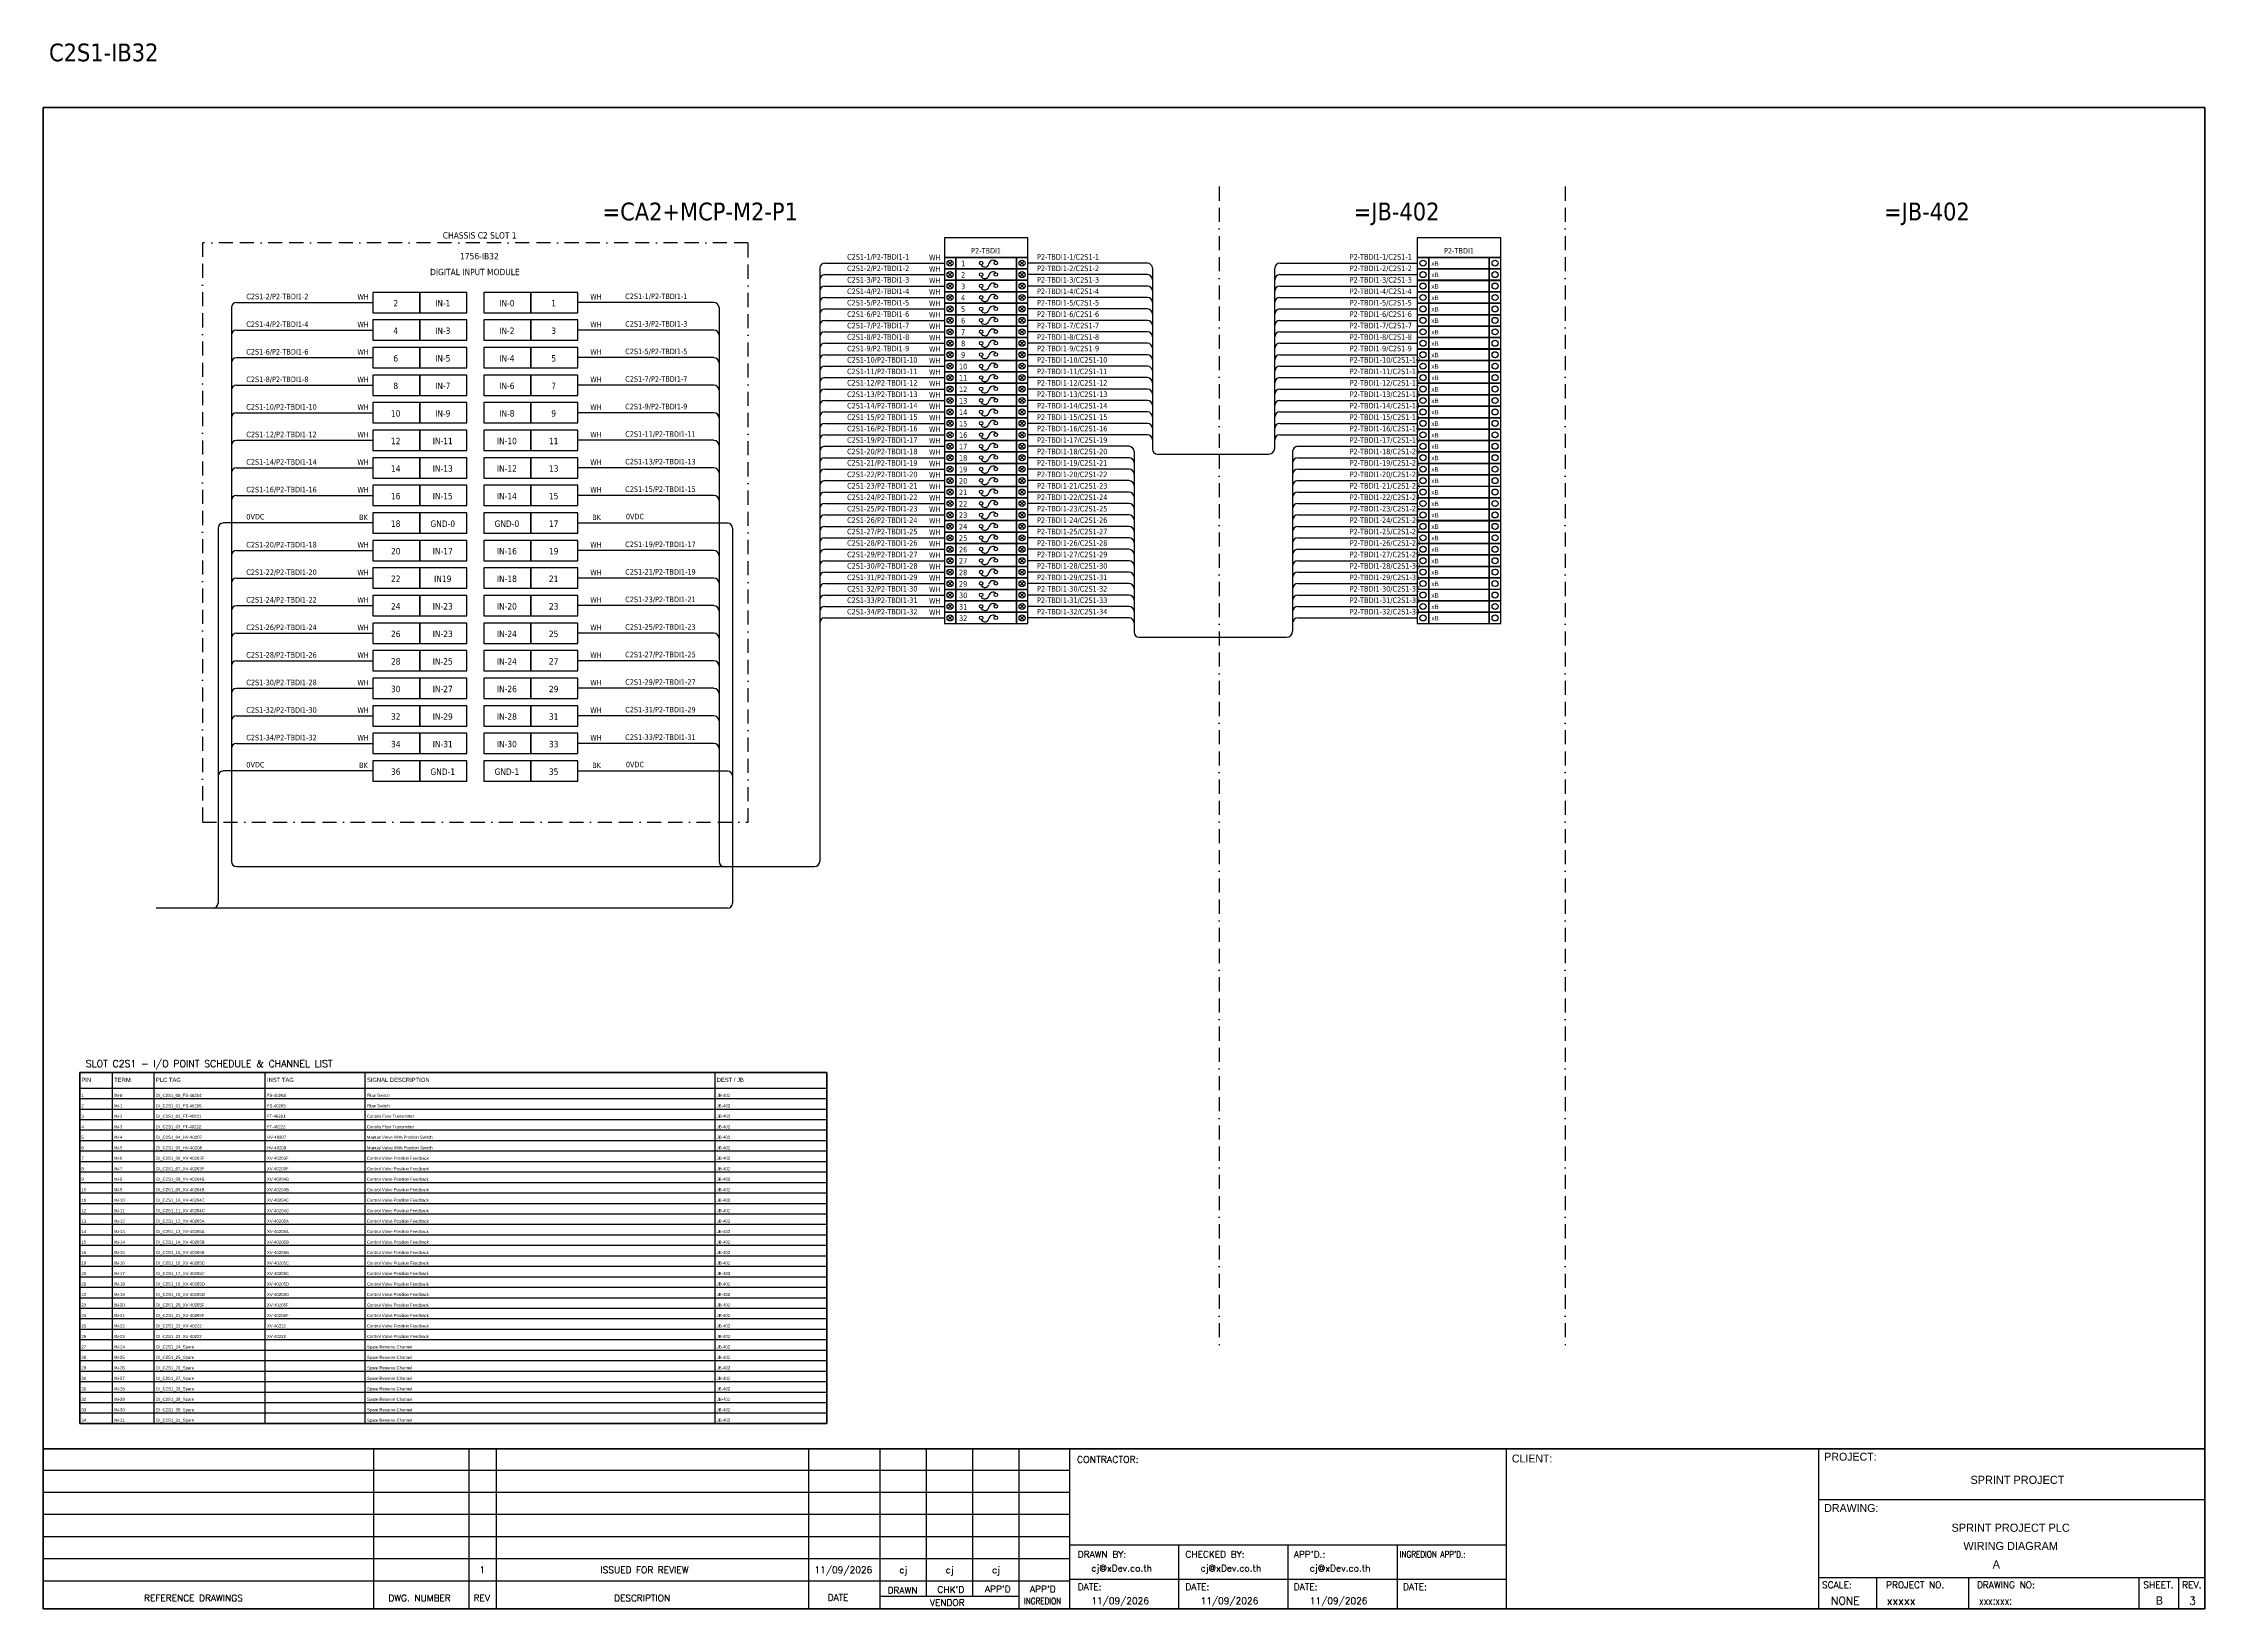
# Model space of a CAD drawing. Header units: millimetres. Extents: x 0 to 54213, y -3004 to 2820.
# Drawn here: x 4193 to 8087, y -3004 to -184 of the extents above; entities that cross this region are included whole.
import ezdxf
from ezdxf.enums import TextEntityAlignment as Align

# ---------------------------------------------------------------- set-up
doc = ezdxf.new("R2010")
doc.units = ezdxf.units.MM
doc.linetypes.add('BORDERX2', pattern=[88.9, 25.4, -12.7, 25.4, -12.7, 0, -12.7])
for name, color, linetype in [('GT_1', 9, 'Continuous'), ('HELPPOINT', 7, 'Continuous'), ('MEMBER', 7, 'Continuous'), ('x01001-FrameArea', 2, 'BORDERX2')]:
    doc.layers.add(name, color=color, linetype=linetype)
for name, color, linetype, lineweight in [('IE-EQUIP', 253, 'Continuous', 25), ('IE-WIRE', 7, 'Continuous', 25), ('power', 7, 'Continuous', 25)]:
    doc.layers.add(name, color=color, linetype=linetype, lineweight=lineweight)
doc.styles.add('HTX11', font='O8111901')
doc.styles.add('ROMANS', font='romans.shx', dxfattribs={"width": 0.85, "height": 25})
doc.styles.get("Standard").update_dxf_attribs({"font": 'arial.ttf'})
doc.styles.add('Tahoma', font='')
doc.styles.get('Tahoma').set_extended_font_data('Tahoma')

# ---------------------------------------------------------------- blocks, each defined once
blk = doc.blocks.new('xTermSingleLayer0')
at = {"color": 7, "ltscale": 25.4}
for points in [[(0, -537), (537, -537), (537, 0), (0, 0)], [(537, -537), (3378, -537), (3378, 0), (537, 0)], [(3378, -537), (3915, -537), (3915, 0), (3378, 0)]]:
    blk.add_lwpolyline(points, close=True, dxfattribs=at)
for centre in [(268, -268), (3647, -268)]:
    blk.add_circle(centre, 141, dxfattribs=at)
blk.add_attdef('TERMINAL_B', (661, -387), '', height=212)

msp = doc.modelspace()

# ---------------------------------------------------------------- linework, layer by layer
at = {"color": 1, "ltscale": 25.4}
for p, q in [((5830.5, -576.7), (5822.9, -584.4)), ((5822.9, -576.7), (5830.5, -584.4)), ((5952.6, -576.7), (5960.3, -584.4)), ((5960.3, -576.7), (5952.6, -584.4)), ((5830.5, -597.3), (5822.9, -605)), ((5822.9, -597.3), (5830.5, -605)), ((5830.5, -617.9), (5822.9, -625.6)), ((5822.9, -617.9), (5830.5, -625.6)), ((5952.6, -597.3), (5960.3, -605)), ((5960.3, -597.3), (5952.6, -605)), ((5952.6, -617.9), (5960.3, -625.6)), ((5960.3, -617.9), (5952.6, -625.6)), ((5830.5, -638.5), (5822.9, -646.2)), ((5822.9, -638.5), (5830.5, -646.2)), ((5830.5, -659.1), (5822.9, -666.8)), ((5822.9, -659.1), (5830.5, -666.8)), ((5952.6, -638.5), (5960.3, -646.2)), ((5960.3, -638.5), (5952.6, -646.2)), ((5952.6, -659.1), (5960.3, -666.8)), ((5960.3, -659.1), (5952.6, -666.8)), ((5830.5, -679.7), (5822.9, -687.4)), ((5822.9, -679.7), (5830.5, -687.4)), ((5830.5, -700.4), (5822.9, -708)), ((5822.9, -700.4), (5830.5, -708)), ((5952.6, -679.7), (5960.3, -687.4)), ((5960.3, -679.7), (5952.6, -687.4)), ((5952.6, -700.4), (5960.3, -708)), ((5960.3, -700.4), (5952.6, -708)), ((5830.5, -721), (5822.9, -728.6)), ((5822.9, -721), (5830.5, -728.6)), ((5952.6, -721), (5960.3, -728.6)), ((5960.3, -721), (5952.6, -728.6)), ((5830.5, -741.6), (5822.9, -749.3)), ((5822.9, -741.6), (5830.5, -749.3)), ((5830.5, -762.2), (5822.9, -769.9)), ((5822.9, -762.2), (5830.5, -769.9)), ((5952.6, -741.6), (5960.3, -749.3)), ((5960.3, -741.6), (5952.6, -749.3)), ((5952.6, -762.2), (5960.3, -769.9)), ((5960.3, -762.2), (5952.6, -769.9)), ((5830.5, -782.8), (5822.9, -790.5)), ((5822.9, -782.8), (5830.5, -790.5)), ((5830.5, -803.4), (5822.9, -811.1)), ((5822.9, -803.4), (5830.5, -811.1)), ((5952.6, -782.8), (5960.3, -790.5)), ((5960.3, -782.8), (5952.6, -790.5)), ((5952.6, -803.4), (5960.3, -811.1)), ((5960.3, -803.4), (5952.6, -811.1)), ((5830.5, -824), (5822.9, -831.7)), ((5822.9, -824), (5830.5, -831.7)), ((5830.5, -844.6), (5822.9, -852.3)), ((5822.9, -844.6), (5830.5, -852.3)), ((5952.6, -824), (5960.3, -831.7)), ((5960.3, -824), (5952.6, -831.7)), ((5952.6, -844.6), (5960.3, -852.3)), ((5960.3, -844.6), (5952.6, -852.3)), ((5830.5, -865.3), (5822.9, -872.9)), ((5822.9, -865.3), (5830.5, -872.9)), ((5830.5, -885.9), (5822.9, -893.5)), ((5822.9, -885.9), (5830.5, -893.5)), ((5952.6, -865.3), (5960.3, -872.9)), ((5960.3, -865.3), (5952.6, -872.9)), ((5952.6, -885.9), (5960.3, -893.5)), ((5960.3, -885.9), (5952.6, -893.5)), ((5830.5, -906.5), (5822.9, -914.1)), ((5822.9, -906.5), (5830.5, -914.1)), ((5830.5, -927.1), (5822.9, -934.8)), ((5822.9, -927.1), (5830.5, -934.8)), ((5952.6, -906.5), (5960.3, -914.1)), ((5960.3, -906.5), (5952.6, -914.1)), ((5952.6, -927.1), (5960.3, -934.8)), ((5960.3, -927.1), (5952.6, -934.8)), ((5830.5, -947.7), (5822.9, -955.4)), ((5822.9, -947.7), (5830.5, -955.4)), ((5830.5, -968.3), (5822.9, -976)), ((5822.9, -968.3), (5830.5, -976)), ((5952.6, -947.7), (5960.3, -955.4)), ((5960.3, -947.7), (5952.6, -955.4)), ((5952.6, -968.3), (5960.3, -976)), ((5960.3, -968.3), (5952.6, -976)), ((5830.5, -988.9), (5822.9, -996.6)), ((5822.9, -988.9), (5830.5, -996.6)), ((5830.5, -1009.5), (5822.9, -1017.2)), ((5822.9, -1009.5), (5830.5, -1017.2)), ((5952.6, -988.9), (5960.3, -996.6)), ((5960.3, -988.9), (5952.6, -996.6)), ((5952.6, -1009.5), (5960.3, -1017.2)), ((5960.3, -1009.5), (5952.6, -1017.2)), ((5830.5, -1030.1), (5822.9, -1037.8)), ((5822.9, -1030.1), (5830.5, -1037.8)), ((5830.5, -1050.8), (5822.9, -1058.4)), ((5822.9, -1050.8), (5830.5, -1058.4)), ((5952.6, -1030.1), (5960.3, -1037.8)), ((5960.3, -1030.1), (5952.6, -1037.8)), ((5952.6, -1050.8), (5960.3, -1058.4)), ((5960.3, -1050.8), (5952.6, -1058.4)), ((5830.5, -1071.4), (5822.9, -1079)), ((5822.9, -1071.4), (5830.5, -1079)), ((5952.6, -1071.4), (5960.3, -1079)), ((5960.3, -1071.4), (5952.6, -1079)), ((5830.5, -1092), (5822.9, -1099.7)), ((5822.9, -1092), (5830.5, -1099.7)), ((5830.5, -1112.6), (5822.9, -1120.3)), ((5822.9, -1112.6), (5830.5, -1120.3)), ((5952.6, -1092), (5960.3, -1099.7)), ((5960.3, -1092), (5952.6, -1099.7)), ((5952.6, -1112.6), (5960.3, -1120.3)), ((5960.3, -1112.6), (5952.6, -1120.3)), ((5830.5, -1133.2), (5822.9, -1140.9)), ((5822.9, -1133.2), (5830.5, -1140.9)), ((5830.5, -1153.8), (5822.9, -1161.5)), ((5822.9, -1153.8), (5830.5, -1161.5)), ((5952.6, -1133.2), (5960.3, -1140.9)), ((5960.3, -1133.2), (5952.6, -1140.9)), ((5952.6, -1153.8), (5960.3, -1161.5)), ((5960.3, -1153.8), (5952.6, -1161.5)), ((5830.5, -1174.4), (5822.9, -1182.1)), ((5822.9, -1174.4), (5830.5, -1182.1)), ((5830.5, -1195), (5822.9, -1202.7)), ((5822.9, -1195), (5830.5, -1202.7)), ((5952.6, -1174.4), (5960.3, -1182.1)), ((5960.3, -1174.4), (5952.6, -1182.1)), ((5952.6, -1195), (5960.3, -1202.7)), ((5960.3, -1195), (5952.6, -1202.7)), ((5830.5, -1215.7), (5822.9, -1223.3)), ((5822.9, -1215.7), (5830.5, -1223.3)), ((5952.6, -1215.7), (5960.3, -1223.3)), ((5960.3, -1215.7), (5952.6, -1223.3))]:
    msp.add_line(p, q, dxfattribs=at)
at = {"color": 7}
for p, q in [((4318.3, -2670.4), (4318.3, -2038.3)), ((4393.3, -2670.4), (4393.3, -2038.3)), ((4593.3, -2670.4), (4593.3, -2038.3)), ((4773.3, -2670.4), (4773.3, -2038.3)), ((5403.3, -2670.4), (5403.3, -2038.3)), ((4259, -2066.3), (5604.8, -2066.3))]:
    msp.add_line(p, q, dxfattribs=at)
at = {"color": 8}
for p, q in [((4259, -2085.2), (5604.8, -2085.2)), ((4259, -2104.1), (5604.8, -2104.1)), ((4259, -2122.9), (5604.8, -2122.9)), ((4259, -2141.8), (5604.8, -2141.8)), ((4259, -2160.7), (5604.8, -2160.7)), ((4259, -2179.6), (5604.8, -2179.6)), ((4259, -2198.5), (5604.8, -2198.5)), ((4259, -2217.3), (5604.8, -2217.3)), ((4259, -2236.2), (5604.8, -2236.2)), ((4259, -2255.1), (5604.8, -2255.1)), ((4259, -2274), (5604.8, -2274)), ((4259, -2292.9), (5604.8, -2292.9)), ((4259, -2311.7), (5604.8, -2311.7)), ((4259, -2330.6), (5604.8, -2330.6)), ((4259, -2349.5), (5604.8, -2349.5)), ((4259, -2368.4), (5604.8, -2368.4)), ((4259, -2387.2), (5604.8, -2387.2)), ((4259, -2406.1), (5604.8, -2406.1)), ((4259, -2425), (5604.8, -2425)), ((4259, -2443.9), (5604.8, -2443.9)), ((4259, -2462.8), (5604.8, -2462.8)), ((4259, -2481.6), (5604.8, -2481.6)), ((4259, -2500.5), (5604.8, -2500.5)), ((4259, -2519.4), (5604.8, -2519.4)), ((4259, -2538.3), (5604.8, -2538.3)), ((4259, -2557.1), (5604.8, -2557.1)), ((4259, -2576), (5604.8, -2576)), ((4259, -2594.9), (5604.8, -2594.9)), ((4259, -2613.8), (5604.8, -2613.8)), ((4259, -2632.7), (5604.8, -2632.7)), ((4259, -2651.5), (5604.8, -2651.5))]:
    msp.add_line(p, q, dxfattribs=at)
at = {"color": 4}
for p, q in [((7495.6, -2948.1), (7495.6, -3004.2)), ((7660.9, -2948.1), (7660.9, -3004.2))]:
    msp.add_line(p, q, dxfattribs=at)
at = {"color": 4, "ltscale": 0.5}
for p, q in [((7968, -2948.1), (7968, -3004.2)), ((7968, -2948.1), (7968, -3004.2)), ((8039.2, -2948.1), (8039.2, -3004.2)), ((8039.2, -2948.1), (8039.2, -3004.2))]:
    msp.add_line(p, q, dxfattribs=at)
at = {"color": 4, "ltscale": 25.4}
for points in [[(5816.4, -570.2), (5966.7, -570.2), (5966.7, -535), (5816.4, -535)], [(6668.2, -570.2), (6818.5, -570.2), (6818.5, -535), (6668.2, -535)]]:
    msp.add_lwpolyline(points, close=True, dxfattribs=at)
at = {"color": 1, "ltscale": 25.4}
for points in [[(5816.4, -590.8), (5837, -590.8), (5837, -570.2), (5816.4, -570.2)], [(5837, -590.8), (5946.1, -590.8), (5946.1, -570.2), (5837, -570.2)], [(5946.1, -590.8), (5966.7, -590.8), (5966.7, -570.2), (5946.1, -570.2)], [(5816.4, -611.4), (5837, -611.4), (5837, -590.8), (5816.4, -590.8)], [(5816.4, -632.1), (5837, -632.1), (5837, -611.4), (5816.4, -611.4)], [(5837, -611.4), (5946.1, -611.4), (5946.1, -590.8), (5837, -590.8)], [(5837, -632.1), (5946.1, -632.1), (5946.1, -611.4), (5837, -611.4)], [(5946.1, -611.4), (5966.7, -611.4), (5966.7, -590.8), (5946.1, -590.8)], [(5946.1, -632.1), (5966.7, -632.1), (5966.7, -611.4), (5946.1, -611.4)], [(5816.4, -652.7), (5837, -652.7), (5837, -632.1), (5816.4, -632.1)], [(5816.4, -673.3), (5837, -673.3), (5837, -652.7), (5816.4, -652.7)], [(5837, -652.7), (5946.1, -652.7), (5946.1, -632.1), (5837, -632.1)], [(5837, -673.3), (5946.1, -673.3), (5946.1, -652.7), (5837, -652.7)], [(5946.1, -652.7), (5966.7, -652.7), (5966.7, -632.1), (5946.1, -632.1)], [(5946.1, -673.3), (5966.7, -673.3), (5966.7, -652.7), (5946.1, -652.7)], [(5816.4, -693.9), (5837, -693.9), (5837, -673.3), (5816.4, -673.3)], [(5816.4, -714.5), (5837, -714.5), (5837, -693.9), (5816.4, -693.9)], [(5837, -693.9), (5946.1, -693.9), (5946.1, -673.3), (5837, -673.3)], [(5837, -714.5), (5946.1, -714.5), (5946.1, -693.9), (5837, -693.9)], [(5946.1, -693.9), (5966.7, -693.9), (5966.7, -673.3), (5946.1, -673.3)], [(5946.1, -714.5), (5966.7, -714.5), (5966.7, -693.9), (5946.1, -693.9)], [(5816.4, -735.1), (5837, -735.1), (5837, -714.5), (5816.4, -714.5)], [(5816.4, -755.7), (5837, -755.7), (5837, -735.1), (5816.4, -735.1)], [(5837, -735.1), (5946.1, -735.1), (5946.1, -714.5), (5837, -714.5)], [(5837, -755.7), (5946.1, -755.7), (5946.1, -735.1), (5837, -735.1)], [(5946.1, -735.1), (5966.7, -735.1), (5966.7, -714.5), (5946.1, -714.5)], [(5946.1, -755.7), (5966.7, -755.7), (5966.7, -735.1), (5946.1, -735.1)], [(5816.4, -776.3), (5837, -776.3), (5837, -755.7), (5816.4, -755.7)], [(5816.4, -796.9), (5837, -796.9), (5837, -776.3), (5816.4, -776.3)], [(5837, -776.3), (5946.1, -776.3), (5946.1, -755.7), (5837, -755.7)], [(5837, -796.9), (5946.1, -796.9), (5946.1, -776.3), (5837, -776.3)], [(5946.1, -776.3), (5966.7, -776.3), (5966.7, -755.7), (5946.1, -755.7)], [(5946.1, -796.9), (5966.7, -796.9), (5966.7, -776.3), (5946.1, -776.3)], [(5816.4, -817.6), (5837, -817.6), (5837, -796.9), (5816.4, -796.9)], [(5816.4, -838.2), (5837, -838.2), (5837, -817.6), (5816.4, -817.6)], [(5837, -817.6), (5946.1, -817.6), (5946.1, -796.9), (5837, -796.9)], [(5837, -838.2), (5946.1, -838.2), (5946.1, -817.6), (5837, -817.6)], [(5946.1, -817.6), (5966.7, -817.6), (5966.7, -796.9), (5946.1, -796.9)], [(5946.1, -838.2), (5966.7, -838.2), (5966.7, -817.6), (5946.1, -817.6)], [(5816.4, -858.8), (5837, -858.8), (5837, -838.2), (5816.4, -838.2)], [(5837, -858.8), (5946.1, -858.8), (5946.1, -838.2), (5837, -838.2)], [(5946.1, -858.8), (5966.7, -858.8), (5966.7, -838.2), (5946.1, -838.2)], [(5816.4, -879.4), (5837, -879.4), (5837, -858.8), (5816.4, -858.8)], [(5816.4, -900), (5837, -900), (5837, -879.4), (5816.4, -879.4)], [(5837, -879.4), (5946.1, -879.4), (5946.1, -858.8), (5837, -858.8)], [(5837, -900), (5946.1, -900), (5946.1, -879.4), (5837, -879.4)], [(5946.1, -879.4), (5966.7, -879.4), (5966.7, -858.8), (5946.1, -858.8)], [(5946.1, -900), (5966.7, -900), (5966.7, -879.4), (5946.1, -879.4)], [(5816.4, -920.6), (5837, -920.6), (5837, -900), (5816.4, -900)], [(5816.4, -941.2), (5837, -941.2), (5837, -920.6), (5816.4, -920.6)], [(5837, -920.6), (5946.1, -920.6), (5946.1, -900), (5837, -900)], [(5837, -941.2), (5946.1, -941.2), (5946.1, -920.6), (5837, -920.6)], [(5946.1, -920.6), (5966.7, -920.6), (5966.7, -900), (5946.1, -900)], [(5946.1, -941.2), (5966.7, -941.2), (5966.7, -920.6), (5946.1, -920.6)], [(5816.4, -961.8), (5837, -961.8), (5837, -941.2), (5816.4, -941.2)], [(5816.4, -982.5), (5837, -982.5), (5837, -961.8), (5816.4, -961.8)], [(5837, -961.8), (5946.1, -961.8), (5946.1, -941.2), (5837, -941.2)], [(5837, -982.5), (5946.1, -982.5), (5946.1, -961.8), (5837, -961.8)], [(5946.1, -961.8), (5966.7, -961.8), (5966.7, -941.2), (5946.1, -941.2)], [(5946.1, -982.5), (5966.7, -982.5), (5966.7, -961.8), (5946.1, -961.8)], [(5816.4, -1003.1), (5837, -1003.1), (5837, -982.5), (5816.4, -982.5)], [(5816.4, -1023.7), (5837, -1023.7), (5837, -1003.1), (5816.4, -1003.1)], [(5837, -1003.1), (5946.1, -1003.1), (5946.1, -982.5), (5837, -982.5)], [(5837, -1023.7), (5946.1, -1023.7), (5946.1, -1003.1), (5837, -1003.1)], [(5946.1, -1003.1), (5966.7, -1003.1), (5966.7, -982.5), (5946.1, -982.5)], [(5946.1, -1023.7), (5966.7, -1023.7), (5966.7, -1003.1), (5946.1, -1003.1)], [(5816.4, -1044.3), (5837, -1044.3), (5837, -1023.7), (5816.4, -1023.7)], [(5816.4, -1064.9), (5837, -1064.9), (5837, -1044.3), (5816.4, -1044.3)], [(5837, -1044.3), (5946.1, -1044.3), (5946.1, -1023.7), (5837, -1023.7)], [(5837, -1064.9), (5946.1, -1064.9), (5946.1, -1044.3), (5837, -1044.3)], [(5946.1, -1044.3), (5966.7, -1044.3), (5966.7, -1023.7), (5946.1, -1023.7)], [(5946.1, -1064.9), (5966.7, -1064.9), (5966.7, -1044.3), (5946.1, -1044.3)], [(5816.4, -1085.5), (5837, -1085.5), (5837, -1064.9), (5816.4, -1064.9)], [(5816.4, -1106.1), (5837, -1106.1), (5837, -1085.5), (5816.4, -1085.5)], [(5837, -1085.5), (5946.1, -1085.5), (5946.1, -1064.9), (5837, -1064.9)], [(5837, -1106.1), (5946.1, -1106.1), (5946.1, -1085.5), (5837, -1085.5)], [(5946.1, -1085.5), (5966.7, -1085.5), (5966.7, -1064.9), (5946.1, -1064.9)], [(5946.1, -1106.1), (5966.7, -1106.1), (5966.7, -1085.5), (5946.1, -1085.5)], [(5816.4, -1126.7), (5837, -1126.7), (5837, -1106.1), (5816.4, -1106.1)], [(5816.4, -1147.3), (5837, -1147.3), (5837, -1126.7), (5816.4, -1126.7)], [(5837, -1126.7), (5946.1, -1126.7), (5946.1, -1106.1), (5837, -1106.1)], [(5837, -1147.3), (5946.1, -1147.3), (5946.1, -1126.7), (5837, -1126.7)], [(5946.1, -1126.7), (5966.7, -1126.7), (5966.7, -1106.1), (5946.1, -1106.1)], [(5946.1, -1147.3), (5966.7, -1147.3), (5966.7, -1126.7), (5946.1, -1126.7)], [(5816.4, -1168), (5837, -1168), (5837, -1147.3), (5816.4, -1147.3)], [(5816.4, -1188.6), (5837, -1188.6), (5837, -1168), (5816.4, -1168)], [(5837, -1168), (5946.1, -1168), (5946.1, -1147.3), (5837, -1147.3)], [(5837, -1188.6), (5946.1, -1188.6), (5946.1, -1168), (5837, -1168)], [(5946.1, -1168), (5966.7, -1168), (5966.7, -1147.3), (5946.1, -1147.3)], [(5946.1, -1188.6), (5966.7, -1188.6), (5966.7, -1168), (5946.1, -1168)], [(5816.4, -1209.2), (5837, -1209.2), (5837, -1188.6), (5816.4, -1188.6)], [(5837, -1209.2), (5946.1, -1209.2), (5946.1, -1188.6), (5837, -1188.6)], [(5946.1, -1209.2), (5966.7, -1209.2), (5966.7, -1188.6), (5946.1, -1188.6)], [(5816.4, -1229.8), (5837, -1229.8), (5837, -1209.2), (5816.4, -1209.2)], [(5837, -1229.8), (5946.1, -1229.8), (5946.1, -1209.2), (5837, -1209.2)], [(5946.1, -1229.8), (5966.7, -1229.8), (5966.7, -1209.2), (5946.1, -1209.2)]]:
    msp.add_lwpolyline(points, close=True, dxfattribs=at)
msp.add_lwpolyline([(4259, -2038.3), (5604.8, -2038.3), (5604.8, -2670.4), (4259, -2670.4)], close=True)
at = {"color": 7}
msp.add_lwpolyline([(4259, -2670.4), (5604.8, -2670.4), (5604.8, -2038.3), (4259, -2038.3), (4259, -2670.4)], dxfattribs=at)
at = {"color": 1, "ltscale": 25.4}
for centre in [(5826.7, -580.5), (5956.4, -580.5), (5826.7, -601.1), (5826.7, -621.7), (5956.4, -601.1), (5956.4, -621.7), (5826.7, -642.4), (5826.7, -663), (5956.4, -642.4), (5956.4, -663), (5826.7, -683.6), (5826.7, -704.2), (5956.4, -683.6), (5956.4, -704.2), (5826.7, -724.8), (5956.4, -724.8), (5826.7, -745.4), (5826.7, -766), (5956.4, -745.4), (5956.4, -766), (5826.7, -786.6), (5826.7, -807.3), (5956.4, -786.6), (5956.4, -807.3), (5826.7, -827.9), (5826.7, -848.5), (5956.4, -827.9), (5956.4, -848.5), (5826.7, -869.1), (5826.7, -889.7), (5956.4, -869.1), (5956.4, -889.7), (5826.7, -910.3), (5826.7, -930.9), (5956.4, -910.3), (5956.4, -930.9), (5826.7, -951.5), (5826.7, -972.1), (5956.4, -951.5), (5956.4, -972.1), (5826.7, -992.8), (5826.7, -1013.4), (5956.4, -992.8), (5956.4, -1013.4), (5826.7, -1034), (5826.7, -1054.6), (5956.4, -1034), (5956.4, -1054.6), (5826.7, -1075.2), (5956.4, -1075.2), (5826.7, -1095.8), (5826.7, -1116.4), (5956.4, -1095.8), (5956.4, -1116.4), (5826.7, -1137), (5826.7, -1157.7), (5956.4, -1137), (5956.4, -1157.7), (5826.7, -1178.3), (5826.7, -1198.9), (5956.4, -1178.3), (5956.4, -1198.9), (5826.7, -1219.5), (5956.4, -1219.5)]:
    msp.add_circle(centre, 5.42, dxfattribs=at)
at = {"layer": 'GT_1', "color": 4}
for p, q in [((4788.7, -3004.2), (4788.7, -2716.1)), ((4960.6, -3004.2), (4960.6, -2716.1)), ((5009.7, -3004.2), (5009.7, -2716.1)), ((5572.4, -3004.2), (5572.4, -2716.1)), ((5700.7, -3004.2), (5700.7, -2716.1)), ((5784.3, -2982.4), (5784.3, -2716.1)), ((5867.8, -2982.4), (5867.8, -2716)), ((5951.1, -3004.2), (5951.1, -2716.1)), ((6042.1, -3004.2), (6042.1, -2716.1)), ((6829.1, -3004.2), (6829.1, -2716.1)), ((7391.4, -3004.2), (7391.4, -2716.1)), ((7391.4, -3004.2), (7391.4, -2716.1)), ((7391.4, -3004.2), (7391.4, -2716.1)), ((6042.1, -2754.9), (4193.3, -2754.9)), ((6042.1, -2794.7), (4193.3, -2794.7)), ((6042.1, -2834.6), (4193.3, -2834.6)), ((6042.1, -2874.6), (4193.3, -2874.6)), ((6042.1, -2914.5), (4193.3, -2914.5)), ((6829.1, -2889.9), (6042.1, -2889.9)), ((6238.9, -3004.2), (6238.9, -2889.9)), ((6435.6, -3004.2), (6435.6, -2889.9)), ((6632.4, -3004.2), (6632.4, -2889.9)), ((6042, -2954.4), (4193.3, -2954.4)), ((6829.1, -2951.3), (6042.1, -2951.3)), ((7391.4, -2948.1), (8086.6, -2948.1)), ((5951.1, -2982.4), (5700.7, -2982.4))]:
    msp.add_line(p, q, dxfattribs=at)
at = {"layer": 'HELPPOINT', "color": 4, "lineweight": 35}
for p, q in [((4193.3, -3004.2), (4193.3, -300)), ((4193.3, -300), (8086.6, -300)), ((4193.3, -3004.2), (4193.3, -300)), ((4193.3, -300), (8086.6, -300)), ((8086.6, -300), (8086.6, -3004.2)), ((8086.6, -300), (8086.6, -3004.2)), ((8086.6, -3004.2), (4193.3, -3004.2)), ((8086.6, -3004.2), (4193.3, -3004.2))]:
    msp.add_line(p, q, dxfattribs=at)
at = {"layer": 'HELPPOINT', "color": 4}
for p, q in [((7391.4, -2807.6), (8086.6, -2807.6)), ((7391.4, -2807.6), (8086.6, -2807.6)), ((7391.4, -2948.1), (8086.6, -2948.1))]:
    msp.add_line(p, q, dxfattribs=at)
at = {"layer": 'IE-EQUIP', "linetype": 'Continuous', "ltscale": 25.4}
for points in [[(4786.7, -669.8), (4871.4, -669.8), (4871.4, -633.1), (4786.7, -633.1)], [(4871.4, -669.8), (4956, -669.8), (4956, -633.1), (4871.4, -633.1)], [(4986.9, -669.8), (5071.5, -669.8), (5071.5, -633.1), (4986.9, -633.1)], [(5071.5, -669.8), (5156.2, -669.8), (5156.2, -633.1), (5071.5, -633.1)], [(4786.7, -719.4), (4871.4, -719.4), (4871.4, -682.7), (4786.7, -682.7)], [(4871.4, -719.4), (4956, -719.4), (4956, -682.7), (4871.4, -682.7)], [(4986.9, -719.4), (5071.5, -719.4), (5071.5, -682.7), (4986.9, -682.7)], [(5071.5, -719.4), (5156.2, -719.4), (5156.2, -682.7), (5071.5, -682.7)], [(4786.7, -769.1), (4871.4, -769.1), (4871.4, -732.4), (4786.7, -732.4)], [(4871.4, -769.1), (4956, -769.1), (4956, -732.4), (4871.4, -732.4)], [(4986.9, -769.1), (5071.5, -769.1), (5071.5, -732.4), (4986.9, -732.4)], [(5071.5, -769.1), (5156.2, -769.1), (5156.2, -732.4), (5071.5, -732.4)], [(4786.7, -818.7), (4871.4, -818.7), (4871.4, -782), (4786.7, -782)], [(4871.4, -818.7), (4956, -818.7), (4956, -782), (4871.4, -782)], [(4986.9, -818.7), (5071.5, -818.7), (5071.5, -782), (4986.9, -782)], [(5071.5, -818.7), (5156.2, -818.7), (5156.2, -782), (5071.5, -782)], [(4786.7, -868.3), (4871.4, -868.3), (4871.4, -831.6), (4786.7, -831.6)], [(4871.4, -868.3), (4956, -868.3), (4956, -831.6), (4871.4, -831.6)], [(4986.9, -868.3), (5071.5, -868.3), (5071.5, -831.6), (4986.9, -831.6)], [(5071.5, -868.3), (5156.2, -868.3), (5156.2, -831.6), (5071.5, -831.6)], [(4786.7, -918), (4871.4, -918), (4871.4, -881.3), (4786.7, -881.3)], [(4871.4, -918), (4956, -918), (4956, -881.3), (4871.4, -881.3)], [(4986.9, -918), (5071.5, -918), (5071.5, -881.3), (4986.9, -881.3)], [(5071.5, -918), (5156.2, -918), (5156.2, -881.3), (5071.5, -881.3)], [(4786.7, -967.6), (4871.4, -967.6), (4871.4, -930.9), (4786.7, -930.9)], [(4871.4, -967.6), (4956, -967.6), (4956, -930.9), (4871.4, -930.9)], [(4986.9, -967.6), (5071.5, -967.6), (5071.5, -930.9), (4986.9, -930.9)], [(5071.5, -967.6), (5156.2, -967.6), (5156.2, -930.9), (5071.5, -930.9)], [(4786.7, -1017.2), (4871.4, -1017.2), (4871.4, -980.5), (4786.7, -980.5)], [(4871.4, -1017.2), (4956, -1017.2), (4956, -980.5), (4871.4, -980.5)], [(4986.9, -1017.2), (5071.5, -1017.2), (5071.5, -980.5), (4986.9, -980.5)], [(5071.5, -1017.2), (5156.2, -1017.2), (5156.2, -980.5), (5071.5, -980.5)], [(4786.7, -1066.9), (4871.4, -1066.9), (4871.4, -1030.2), (4786.7, -1030.2)], [(4871.4, -1066.9), (4956, -1066.9), (4956, -1030.2), (4871.4, -1030.2)], [(4986.9, -1066.9), (5071.5, -1066.9), (5071.5, -1030.2), (4986.9, -1030.2)], [(5071.5, -1066.9), (5156.2, -1066.9), (5156.2, -1030.2), (5071.5, -1030.2)], [(4786.7, -1116.5), (4871.4, -1116.5), (4871.4, -1079.8), (4786.7, -1079.8)], [(4871.4, -1116.5), (4956, -1116.5), (4956, -1079.8), (4871.4, -1079.8)], [(4986.9, -1116.5), (5071.5, -1116.5), (5071.5, -1079.8), (4986.9, -1079.8)], [(5071.5, -1116.5), (5156.2, -1116.5), (5156.2, -1079.8), (5071.5, -1079.8)], [(4786.7, -1166.1), (4871.4, -1166.1), (4871.4, -1129.4), (4786.7, -1129.4)], [(4871.4, -1166.1), (4956, -1166.1), (4956, -1129.4), (4871.4, -1129.4)], [(4986.9, -1166.1), (5071.5, -1166.1), (5071.5, -1129.4), (4986.9, -1129.4)], [(5071.5, -1166.1), (5156.2, -1166.1), (5156.2, -1129.4), (5071.5, -1129.4)], [(4786.7, -1215.8), (4871.4, -1215.8), (4871.4, -1179.1), (4786.7, -1179.1)], [(4871.4, -1215.8), (4956, -1215.8), (4956, -1179.1), (4871.4, -1179.1)], [(4986.9, -1215.8), (5071.5, -1215.8), (5071.5, -1179.1), (4986.9, -1179.1)], [(5071.5, -1215.8), (5156.2, -1215.8), (5156.2, -1179.1), (5071.5, -1179.1)], [(4786.7, -1265.4), (4871.4, -1265.4), (4871.4, -1228.7), (4786.7, -1228.7)], [(4871.4, -1265.4), (4956, -1265.4), (4956, -1228.7), (4871.4, -1228.7)], [(4986.9, -1265.4), (5071.5, -1265.4), (5071.5, -1228.7), (4986.9, -1228.7)], [(5071.5, -1265.4), (5156.2, -1265.4), (5156.2, -1228.7), (5071.5, -1228.7)], [(4786.7, -1315), (4871.4, -1315), (4871.4, -1278.3), (4786.7, -1278.3)], [(4871.4, -1315), (4956, -1315), (4956, -1278.3), (4871.4, -1278.3)], [(4986.9, -1315), (5071.5, -1315), (5071.5, -1278.3), (4986.9, -1278.3)], [(5071.5, -1315), (5156.2, -1315), (5156.2, -1278.3), (5071.5, -1278.3)], [(4786.7, -1364.7), (4871.4, -1364.7), (4871.4, -1328), (4786.7, -1328)], [(4871.4, -1364.7), (4956, -1364.7), (4956, -1328), (4871.4, -1328)], [(4986.9, -1364.7), (5071.5, -1364.7), (5071.5, -1328), (4986.9, -1328)], [(5071.5, -1364.7), (5156.2, -1364.7), (5156.2, -1328), (5071.5, -1328)], [(4786.7, -1414.3), (4871.4, -1414.3), (4871.4, -1377.6), (4786.7, -1377.6)], [(4871.4, -1414.3), (4956, -1414.3), (4956, -1377.6), (4871.4, -1377.6)], [(4986.9, -1414.3), (5071.5, -1414.3), (5071.5, -1377.6), (4986.9, -1377.6)], [(5071.5, -1414.3), (5156.2, -1414.3), (5156.2, -1377.6), (5071.5, -1377.6)], [(4786.7, -1463.9), (4871.4, -1463.9), (4871.4, -1427.2), (4786.7, -1427.2)], [(4871.4, -1463.9), (4956, -1463.9), (4956, -1427.2), (4871.4, -1427.2)], [(4986.9, -1463.9), (5071.5, -1463.9), (5071.5, -1427.2), (4986.9, -1427.2)], [(5071.5, -1463.9), (5156.2, -1463.9), (5156.2, -1427.2), (5071.5, -1427.2)], [(4786.7, -1513.6), (4871.4, -1513.6), (4871.4, -1476.9), (4786.7, -1476.9)], [(4871.4, -1513.6), (4956, -1513.6), (4956, -1476.9), (4871.4, -1476.9)], [(4986.9, -1513.6), (5071.5, -1513.6), (5071.5, -1476.9), (4986.9, -1476.9)], [(5071.5, -1513.6), (5156.2, -1513.6), (5156.2, -1476.9), (5071.5, -1476.9)]]:
    msp.add_lwpolyline(points, close=True, dxfattribs=at)
at = {"layer": 'IE-WIRE', "color": 4, "ltscale": 25.4}
for p, q in [((5601, -580.5), (5816.4, -580.5)), ((6182.1, -580.5), (5966.7, -580.5)), ((6420.5, -580.5), (6668.2, -580.5)), ((6420.5, -580.5), (6668.2, -580.5)), ((5591.9, -589.7), (5591.9, -1658.1)), ((5601, -601.1), (5816.4, -601.1)), ((5601, -621.7), (5816.4, -621.7)), ((6182.1, -601.1), (5966.7, -601.1)), ((6182.1, -621.7), (5966.7, -621.7)), ((6191.2, -589.7), (6191.2, -915.4)), ((6411.3, -589.7), (6411.3, -913.6)), ((6420.5, -601.1), (6668.2, -601.1)), ((6420.5, -601.1), (6668.2, -601.1)), ((6420.5, -621.7), (6668.2, -621.7)), ((6420.5, -621.7), (6668.2, -621.7)), ((4532.3, -660.6), (4532.3, -1658.1)), ((4541.4, -651.5), (4786.7, -651.5)), ((5401.4, -651.5), (5156.2, -651.5)), ((5410.6, -660.6), (5410.6, -1658.1)), ((5601, -642.4), (5816.4, -642.4)), ((6182.1, -642.4), (5966.7, -642.4)), ((6420.5, -642.4), (6668.2, -642.4)), ((6420.5, -642.4), (6668.2, -642.4)), ((5601, -663), (5816.4, -663)), ((5601, -683.6), (5816.4, -683.6)), ((6182.1, -663), (5966.7, -663)), ((6182.1, -683.6), (5966.7, -683.6)), ((6420.5, -663), (6668.2, -663)), ((6420.5, -663), (6668.2, -663)), ((6420.5, -683.6), (6668.2, -683.6)), ((6420.5, -683.6), (6668.2, -683.6)), ((4541.4, -701.1), (4786.7, -701.1)), ((5401.4, -701.1), (5156.2, -701.1)), ((5601, -704.2), (5816.4, -704.2)), ((5601, -724.8), (5816.4, -724.8)), ((6182.1, -704.2), (5966.7, -704.2)), ((6182.1, -724.8), (5966.7, -724.8)), ((6420.5, -704.2), (6668.2, -704.2)), ((6420.5, -704.2), (6668.2, -704.2)), ((6420.5, -724.8), (6668.2, -724.8)), ((6420.5, -724.8), (6668.2, -724.8)), ((4541.4, -750.7), (4786.7, -750.7)), ((5401.4, -750.7), (5156.2, -750.7)), ((5601, -745.4), (5816.4, -745.4)), ((5601, -766), (5816.4, -766)), ((6182.1, -745.4), (5966.7, -745.4)), ((6182.1, -766), (5966.7, -766)), ((6420.5, -745.4), (6668.2, -745.4)), ((6420.5, -745.4), (6668.2, -745.4)), ((6420.5, -766), (6668.2, -766)), ((6420.5, -766), (6668.2, -766)), ((4541.4, -800.4), (4786.7, -800.4)), ((5401.4, -800.4), (5156.2, -800.4)), ((5601, -786.6), (5816.4, -786.6)), ((5601, -807.3), (5816.4, -807.3)), ((6182.1, -786.6), (5966.7, -786.6)), ((6182.1, -807.3), (5966.7, -807.3)), ((6420.5, -786.6), (6668.2, -786.6)), ((6420.5, -786.6), (6668.2, -786.6)), ((6420.5, -807.3), (6668.2, -807.3)), ((6420.5, -807.3), (6668.2, -807.3)), ((4541.4, -850), (4786.7, -850)), ((5401.4, -850), (5156.2, -850)), ((5601, -827.9), (5816.4, -827.9)), ((5601, -848.5), (5816.4, -848.5)), ((6182.1, -827.9), (5966.7, -827.9)), ((6182.1, -848.5), (5966.7, -848.5)), ((6420.5, -827.9), (6668.2, -827.9)), ((6420.5, -827.9), (6668.2, -827.9)), ((6420.5, -848.5), (6668.2, -848.5)), ((6420.5, -848.5), (6668.2, -848.5)), ((5601, -869.1), (5816.4, -869.1)), ((5601, -889.7), (5816.4, -889.7)), ((6182.1, -869.1), (5966.7, -869.1)), ((6182.1, -889.7), (5966.7, -889.7)), ((6420.5, -869.1), (6668.2, -869.1)), ((6420.5, -869.1), (6668.2, -869.1)), ((6420.5, -889.7), (6668.2, -889.7)), ((6420.5, -889.7), (6668.2, -889.7)), ((4541.4, -899.6), (4786.7, -899.6)), ((5401.4, -899.6), (5156.2, -899.6)), ((5601, -910.3), (5816.4, -910.3)), ((5601, -930.9), (5816.4, -930.9)), ((6149, -910.3), (5966.7, -910.3)), ((6149, -930.9), (5966.7, -930.9)), ((6158.1, -919.5), (6158.1, -1245.2)), ((6443.7, -919.5), (6443.7, -1243.4)), ((6452.8, -910.3), (6668.2, -910.3)), ((6452.8, -910.3), (6668.2, -910.3)), ((6452.8, -930.9), (6668.2, -930.9)), ((6452.8, -930.9), (6668.2, -930.9)), ((4541.4, -949.3), (4786.7, -949.3)), ((5401.4, -949.3), (5156.2, -949.3)), ((5601, -951.5), (5816.4, -951.5)), ((5601, -972.1), (5816.4, -972.1)), ((6149, -951.5), (5966.7, -951.5)), ((6149, -972.1), (5966.7, -972.1)), ((6452.8, -951.5), (6668.2, -951.5)), ((6452.8, -951.5), (6668.2, -951.5)), ((6452.8, -972.1), (6668.2, -972.1)), ((6452.8, -972.1), (6668.2, -972.1)), ((4541.4, -998.9), (4786.7, -998.9)), ((5401.4, -998.9), (5156.2, -998.9)), ((5601, -992.8), (5816.4, -992.8)), ((6149, -992.8), (5966.7, -992.8)), ((6452.8, -992.8), (6668.2, -992.8)), ((6452.8, -992.8), (6668.2, -992.8)), ((5601, -1013.4), (5816.4, -1013.4)), ((5601, -1034), (5816.4, -1034)), ((6149, -1013.4), (5966.7, -1013.4)), ((6149, -1034), (5966.7, -1034)), ((6452.8, -1013.4), (6668.2, -1013.4)), ((6452.8, -1013.4), (6668.2, -1013.4)), ((6452.8, -1034), (6668.2, -1034)), ((6452.8, -1034), (6668.2, -1034)), ((5601, -1054.6), (5816.4, -1054.6)), ((5601, -1075.2), (5816.4, -1075.2)), ((6149, -1054.6), (5966.7, -1054.6)), ((6149, -1075.2), (5966.7, -1075.2)), ((6452.8, -1054.6), (6668.2, -1054.6)), ((6452.8, -1054.6), (6668.2, -1054.6)), ((6452.8, -1075.2), (6668.2, -1075.2)), ((6452.8, -1075.2), (6668.2, -1075.2)), ((4541.4, -1098.2), (4786.7, -1098.2)), ((5401.4, -1098.2), (5156.2, -1098.2)), ((5601, -1095.8), (5816.4, -1095.8)), ((5601, -1116.4), (5816.4, -1116.4)), ((6149, -1095.8), (5966.7, -1095.8)), ((6149, -1116.4), (5966.7, -1116.4)), ((6452.8, -1095.8), (6668.2, -1095.8)), ((6452.8, -1095.8), (6668.2, -1095.8)), ((6452.8, -1116.4), (6668.2, -1116.4)), ((6452.8, -1116.4), (6668.2, -1116.4)), ((4541.4, -1147.8), (4786.7, -1147.8)), ((5401.4, -1147.8), (5156.2, -1147.8)), ((5601, -1137), (5816.4, -1137)), ((5601, -1157.7), (5816.4, -1157.7)), ((6149, -1137), (5966.7, -1137)), ((6149, -1157.7), (5966.7, -1157.7)), ((6452.8, -1137), (6668.2, -1137)), ((6452.8, -1137), (6668.2, -1137)), ((6452.8, -1157.7), (6668.2, -1157.7)), ((6452.8, -1157.7), (6668.2, -1157.7)), ((4541.4, -1197.4), (4786.7, -1197.4)), ((5401.4, -1197.4), (5156.2, -1197.4)), ((5601, -1178.3), (5816.4, -1178.3)), ((5601, -1198.9), (5816.4, -1198.9)), ((6149, -1178.3), (5966.7, -1178.3)), ((6149, -1198.9), (5966.7, -1198.9)), ((6452.8, -1178.3), (6668.2, -1178.3)), ((6452.8, -1178.3), (6668.2, -1178.3)), ((6452.8, -1198.9), (6668.2, -1198.9)), ((6452.8, -1198.9), (6668.2, -1198.9)), ((5601, -1219.5), (5816.4, -1219.5)), ((6149, -1219.5), (5966.7, -1219.5)), ((6452.8, -1219.5), (6668.2, -1219.5)), ((6452.8, -1219.5), (6668.2, -1219.5)), ((4541.4, -1247.1), (4786.7, -1247.1)), ((5401.4, -1247.1), (5156.2, -1247.1)), ((4541.4, -1296.7), (4786.7, -1296.7)), ((5401.4, -1296.7), (5156.2, -1296.7)), ((4541.4, -1346.3), (4786.7, -1346.3)), ((5401.4, -1346.3), (5156.2, -1346.3)), ((4541.4, -1396), (4786.7, -1396)), ((5401.4, -1396), (5156.2, -1396)), ((4541.4, -1445.6), (4786.7, -1445.6)), ((5401.4, -1445.6), (5156.2, -1445.6))]:
    msp.add_line(p, q, dxfattribs=at)
at = {"layer": 'IE-WIRE', "color": 4}
for p, q in [((6200.2, -924.4), (6400.6, -924.4)), ((6167.1, -1254.1), (6432.9, -1254.1)), ((4541.4, -1667.2), (5582.7, -1667.2))]:
    msp.add_line(p, q, dxfattribs=at)
at = {"layer": 'IE-WIRE', "color": 7, "ltscale": 25.4}
for p, q in [((4786.7, -1048.5), (4517.3, -1048.5)), ((5156.2, -1048.5), (5425.6, -1048.5)), ((4508.2, -1057.7), (4508.2, -1733.3)), ((5434.7, -1057.7), (5434.7, -1733.3)), ((4786.7, -1495.2), (4517.3, -1495.2)), ((5156.2, -1495.2), (5425.6, -1495.2)), ((5425.7, -1742.2), (4396.7, -1742.2))]:
    msp.add_line(p, q, dxfattribs=at)
at = {"layer": 'IE-WIRE', "color": 4, "ltscale": 25.4}
for centre, radius, start, end in [((5601, -589.7), 9.14, 90, 180), ((6182.1, -589.7), 9.14, 0, 90), ((6420.5, -589.7), 9.14, 90, 180), ((5601, -610.3), 9.14, 90, 180), ((5601, -630.9), 9.14, 90, 180), ((6182.1, -610.3), 9.14, 0, 90), ((6182.1, -630.9), 9.14, 0, 90), ((6420.5, -610.3), 9.14, 90, 180), ((6420.5, -630.9), 9.14, 90, 180), ((4541.4, -660.6), 9.17, 90, 180), ((5401.4, -660.6), 9.17, 0, 90), ((5601, -651.5), 9.14, 90, 180), ((6182.1, -651.5), 9.14, 0, 90), ((6420.5, -651.5), 9.14, 90, 180), ((5601, -672.1), 9.14, 90, 180), ((5601, -692.7), 9.14, 90, 180), ((6182.1, -672.1), 9.14, 0, 90), ((6182.1, -692.7), 9.14, 0, 90), ((6420.5, -672.1), 9.14, 90, 180), ((6420.5, -692.7), 9.14, 90, 180), ((4541.4, -710.3), 9.17, 90, 180), ((5401.4, -710.3), 9.17, 0, 90), ((5601, -713.3), 9.14, 90, 180), ((5601, -733.9), 9.14, 90, 180), ((6182.1, -713.3), 9.14, 0, 90), ((6182.1, -733.9), 9.14, 0, 90), ((6420.5, -713.3), 9.14, 90, 180), ((6420.5, -733.9), 9.14, 90, 180), ((4541.4, -759.9), 9.17, 90, 180), ((5401.4, -759.9), 9.17, 0, 90), ((5601, -754.6), 9.14, 90, 180), ((5601, -775.2), 9.14, 90, 180), ((6182.1, -754.6), 9.14, 0, 90), ((6182.1, -775.2), 9.14, 0, 90), ((6420.5, -754.6), 9.14, 90, 180), ((6420.5, -775.2), 9.14, 90, 180), ((4541.4, -809.5), 9.17, 90, 180), ((5401.4, -809.5), 9.17, 0, 90), ((5601, -795.8), 9.14, 90, 180), ((5601, -816.4), 9.14, 90, 180), ((6182.1, -795.8), 9.14, 0, 90), ((6182.1, -816.4), 9.14, 0, 90), ((6420.5, -795.8), 9.14, 90, 180), ((6420.5, -816.4), 9.14, 90, 180), ((4541.4, -859.2), 9.17, 90, 180), ((5401.4, -859.2), 9.17, 0, 90), ((5601, -837), 9.14, 90, 180), ((5601, -857.6), 9.14, 90, 180), ((6182.1, -837), 9.14, 0, 90), ((6182.1, -857.6), 9.14, 0, 90), ((6420.5, -837), 9.14, 90, 180), ((6420.5, -857.6), 9.14, 90, 180), ((5601, -878.2), 9.14, 90, 180), ((5601, -898.8), 9.14, 90, 180), ((6182.1, -878.2), 9.14, 0, 90), ((6182.1, -898.8), 9.14, 0, 90), ((6420.5, -878.2), 9.14, 90, 180), ((6420.5, -898.8), 9.14, 90, 180), ((4541.4, -908.8), 9.17, 90, 180), ((5401.4, -908.8), 9.17, 0, 90), ((5601, -919.5), 9.14, 90, 180), ((5601, -940.1), 9.14, 90, 180), ((6149, -919.5), 9.14, 0, 90), ((6149, -940.1), 9.14, 0, 90), ((6400.6, -913.6), 10.8, 270, 0), ((6452.8, -919.5), 9.14, 90, 180), ((6452.8, -940.1), 9.14, 90, 180), ((4541.4, -958.4), 9.17, 90, 180), ((5401.4, -958.4), 9.17, 0, 90), ((5601, -960.7), 9.14, 90, 180), ((5601, -981.3), 9.14, 90, 180), ((6149, -960.7), 9.14, 0, 90), ((6149, -981.3), 9.14, 0, 90), ((6452.8, -960.7), 9.14, 90, 180), ((6452.8, -981.3), 9.14, 90, 180), ((4541.4, -1008.1), 9.17, 90, 180), ((5401.4, -1008.1), 9.17, 0, 90), ((5601, -1001.9), 9.14, 90, 180), ((6149, -1001.9), 9.14, 0, 90), ((6452.8, -1001.9), 9.14, 90, 180), ((5601, -1022.5), 9.14, 90, 180), ((5601, -1043.1), 9.14, 90, 180), ((6149, -1022.5), 9.14, 0, 90), ((6149, -1043.1), 9.14, 0, 90), ((6452.8, -1022.5), 9.14, 90, 180), ((6452.8, -1043.1), 9.14, 90, 180), ((5601, -1063.7), 9.14, 90, 180), ((5601, -1084.3), 9.14, 90, 180), ((6149, -1063.7), 9.14, 0, 90), ((6149, -1084.3), 9.14, 0, 90), ((6452.8, -1063.7), 9.14, 90, 180), ((6452.8, -1084.3), 9.14, 90, 180), ((4541.4, -1107.3), 9.17, 90, 180), ((5401.4, -1107.3), 9.17, 0, 90), ((5601, -1105), 9.14, 90, 180), ((5601, -1125.6), 9.14, 90, 180), ((6149, -1105), 9.14, 0, 90), ((6149, -1125.6), 9.14, 0, 90), ((6452.8, -1105), 9.14, 90, 180), ((6452.8, -1125.6), 9.14, 90, 180), ((4541.4, -1157), 9.17, 90, 180), ((5401.4, -1157), 9.17, 0, 90), ((5601, -1146.2), 9.14, 90, 180), ((5601, -1166.8), 9.14, 90, 180), ((6149, -1146.2), 9.14, 0, 90), ((6149, -1166.8), 9.14, 0, 90), ((6452.8, -1146.2), 9.14, 90, 180), ((6452.8, -1166.8), 9.14, 90, 180), ((4541.4, -1206.6), 9.17, 90, 180), ((5401.4, -1206.6), 9.17, 0, 90), ((5601, -1187.4), 9.14, 90, 180), ((5601, -1208), 9.14, 90, 180), ((6149, -1187.4), 9.14, 0, 90), ((6149, -1208), 9.14, 0, 90), ((6452.8, -1187.4), 9.14, 90, 180), ((6452.8, -1208), 9.14, 90, 180), ((5601, -1228.6), 9.14, 90, 180), ((6149, -1228.6), 9.14, 0, 90), ((6432.9, -1243.4), 10.8, 270, 0), ((6452.8, -1228.6), 9.14, 90, 180), ((4541.4, -1256.2), 9.17, 90, 180), ((5401.4, -1256.2), 9.17, 0, 90), ((4541.4, -1305.9), 9.17, 90, 180), ((5401.4, -1305.9), 9.17, 0, 90), ((4541.4, -1355.5), 9.17, 90, 180), ((5401.4, -1355.5), 9.17, 0, 90), ((4541.4, -1405.1), 9.17, 90, 180), ((5401.4, -1405.1), 9.17, 0, 90), ((4541.4, -1454.8), 9.17, 90, 180), ((5401.4, -1454.8), 9.17, 0, 90)]:
    msp.add_arc(centre, radius, start, end, dxfattribs=at)
at = {"layer": 'IE-WIRE', "color": 4}
for centre, radius, start, end in [((6200.2, -915.4), 8.96, 180, 270), ((6167.1, -1245.2), 8.96, 180, 270), ((4541.4, -1658.1), 9.14, 180, 270), ((5419.8, -1658.1), 9.14, 180, 270), ((5582.7, -1658.1), 9.14, 270, 0)]:
    msp.add_arc(centre, radius, start, end, dxfattribs=at)
at = {"layer": 'IE-WIRE', "color": 7, "ltscale": 25.4}
for centre, radius, start, end in [((4517.3, -1057.7), 9.14, 90, 180), ((5425.6, -1057.7), 9.14, 0, 90), ((4517.3, -1504.4), 9.14, 90, 180), ((5425.6, -1504.4), 9.14, 0, 90), ((4499.2, -1733.3), 8.96, 270, 0), ((5425.7, -1733.3), 8.96, 270, 0), ((5425.7, -1733.3), 8.96, 270, 0)]:
    msp.add_arc(centre, radius, start, end, dxfattribs=at)
at = {"layer": 'MEMBER', "color": 4, "lineweight": 35}
msp.add_line((4193.3, -2716.1), (8086.6, -2716.1), dxfattribs=at)
msp.add_line((4193.3, -2716.1), (8086.6, -2716.1), dxfattribs=at)
at = {"layer": 'MEMBER', "color": 4}
for p, q in [((7391.4, -2807.6), (8086.6, -2807.6)), ((7391.4, -2807.6), (8086.6, -2807.6)), ((7391.4, -2948.1), (8086.6, -2948.1)), ((7391.4, -2948.1), (8086.6, -2948.1))]:
    msp.add_line(p, q, dxfattribs=at)
at = {"layer": 'power', "color": 1, "ltscale": 25.4}
for centre in [(5882.7, -580.2), (5909.1, -580.2), (5882.7, -600.8), (5882.7, -621.4), (5909.1, -600.8), (5909.1, -621.4), (5882.7, -642), (5882.7, -662.7), (5909.1, -642), (5909.1, -662.7), (5882.7, -683.3), (5882.7, -703.9), (5909.1, -683.3), (5909.1, -703.9), (5882.7, -724.5), (5909.1, -724.5), (5882.7, -745.1), (5882.7, -765.7), (5909.1, -745.1), (5909.1, -765.7), (5882.7, -786.3), (5882.7, -806.9), (5909.1, -786.3), (5909.1, -806.9), (5882.7, -827.5), (5882.7, -848.2), (5909.1, -827.5), (5909.1, -848.2), (5882.7, -868.8), (5882.7, -889.4), (5909.1, -868.8), (5909.1, -889.4), (5882.7, -910), (5882.7, -930.6), (5909.1, -910), (5909.1, -930.6), (5882.7, -951.2), (5882.7, -971.8), (5909.1, -951.2), (5909.1, -971.8), (5882.7, -992.4), (5882.7, -1013.1), (5909.1, -992.4), (5909.1, -1013.1), (5882.7, -1033.7), (5882.7, -1054.3), (5909.1, -1033.7), (5909.1, -1054.3), (5882.7, -1074.9), (5909.1, -1074.9), (5882.7, -1095.5), (5882.7, -1116.1), (5909.1, -1095.5), (5909.1, -1116.1), (5882.7, -1136.7), (5882.7, -1157.3), (5909.1, -1136.7), (5909.1, -1157.3), (5882.7, -1177.9), (5882.7, -1198.6), (5909.1, -1177.9), (5909.1, -1198.6), (5882.7, -1219.2), (5909.1, -1219.2)]:
    msp.add_circle(centre, 3.16, dxfattribs=at)
for centre, radius, start, end in [((5889.4, -580), 7.52, 206.1634, 346.0383), ((5904.3, -583), 7.66, 51.1309, 171.3254), ((5889.4, -600.7), 7.52, 206.1634, 346.0383), ((5904.3, -603.6), 7.66, 51.1309, 171.3254), ((5904.3, -624.2), 7.66, 51.1309, 171.3254), ((5889.4, -621.3), 7.52, 206.1634, 346.0383), ((5889.4, -641.9), 7.52, 206.1634, 346.0383), ((5904.3, -644.8), 7.66, 51.1309, 171.3254), ((5904.3, -665.5), 7.66, 51.1309, 171.3254), ((5889.4, -662.5), 7.52, 206.1634, 346.0383), ((5889.4, -683.1), 7.52, 206.1634, 346.0383), ((5904.3, -686.1), 7.66, 51.1309, 171.3254), ((5904.3, -706.7), 7.66, 51.1309, 171.3254), ((5889.4, -703.7), 7.52, 206.1634, 346.0383), ((5889.4, -724.3), 7.52, 206.1634, 346.0383), ((5904.3, -727.3), 7.66, 51.1309, 171.3254), ((5889.4, -744.9), 7.52, 206.1634, 346.0383), ((5889.4, -765.5), 7.52, 206.1634, 346.0383), ((5904.3, -747.9), 7.66, 51.1309, 171.3254), ((5904.3, -768.5), 7.66, 51.1309, 171.3254), ((5889.4, -786.2), 7.52, 206.1634, 346.0383), ((5889.4, -806.8), 7.52, 206.1634, 346.0383), ((5904.3, -789.1), 7.66, 51.1309, 171.3254), ((5904.3, -809.7), 7.66, 51.1309, 171.3254), ((5889.4, -827.4), 7.52, 206.1634, 346.0383), ((5889.4, -848), 7.52, 206.1634, 346.0383), ((5904.3, -830.4), 7.66, 51.1309, 171.3254), ((5904.3, -851), 7.66, 51.1309, 171.3254), ((5889.4, -868.6), 7.52, 206.1634, 346.0383), ((5889.4, -889.2), 7.52, 206.1634, 346.0383), ((5904.3, -871.6), 7.66, 51.1309, 171.3254), ((5904.3, -892.2), 7.66, 51.1309, 171.3254), ((5889.4, -909.8), 7.52, 206.1634, 346.0383), ((5889.4, -930.4), 7.52, 206.1634, 346.0383), ((5904.3, -912.8), 7.66, 51.1309, 171.3254), ((5904.3, -933.4), 7.66, 51.1309, 171.3254), ((5889.4, -951.1), 7.52, 206.1634, 346.0383), ((5904.3, -954), 7.66, 51.1309, 171.3254), ((5904.3, -974.6), 7.66, 51.1309, 171.3254), ((5889.4, -971.7), 7.52, 206.1634, 346.0383), ((5889.4, -992.3), 7.52, 206.1634, 346.0383), ((5904.3, -995.2), 7.66, 51.1309, 171.3254), ((5904.3, -1015.9), 7.66, 51.1309, 171.3254), ((5889.4, -1012.9), 7.52, 206.1634, 346.0383), ((5889.4, -1033.5), 7.52, 206.1634, 346.0383), ((5904.3, -1036.5), 7.66, 51.1309, 171.3254), ((5904.3, -1057.1), 7.66, 51.1309, 171.3254), ((5889.4, -1054.1), 7.52, 206.1634, 346.0383), ((5889.4, -1074.7), 7.52, 206.1634, 346.0383), ((5904.3, -1077.7), 7.66, 51.1309, 171.3254), ((5889.4, -1095.3), 7.52, 206.1634, 346.0383), ((5889.4, -1115.9), 7.52, 206.1634, 346.0383), ((5904.3, -1098.3), 7.66, 51.1309, 171.3254), ((5904.3, -1118.9), 7.66, 51.1309, 171.3254), ((5889.4, -1136.6), 7.52, 206.1634, 346.0383), ((5889.4, -1157.2), 7.52, 206.1634, 346.0383), ((5904.3, -1139.5), 7.66, 51.1309, 171.3254), ((5904.3, -1160.1), 7.66, 51.1309, 171.3254), ((5889.4, -1177.8), 7.52, 206.1634, 346.0383), ((5889.4, -1198.4), 7.52, 206.1634, 346.0383), ((5904.3, -1180.8), 7.66, 51.1309, 171.3254), ((5904.3, -1201.4), 7.66, 51.1309, 171.3254), ((5889.4, -1219), 7.52, 206.1634, 346.0383), ((5904.3, -1222), 7.66, 51.1309, 171.3254)]:
    msp.add_arc(centre, radius, start, end, dxfattribs=at)
at = {"layer": 'x01001-FrameArea'}
for p, q in [((6311.5, -442.7), (6311.5, -2529.2)), ((6934.6, -442.7), (6934.6, -2529.2))]:
    msp.add_line(p, q, dxfattribs=at)
msp.add_lwpolyline([(4480, -1587.6), (5462.9, -1587.6), (5462.9, -543.7), (4480, -543.7)], close=True, dxfattribs=at)

# ---------------------------------------------------------------- block references
at = {"xscale": 0.0384, "yscale": 0.0384, "zscale": 0.0384}
for p in [(6668.2, -570.2), (6668.2, -590.8), (6668.2, -611.4), (6668.2, -632.1), (6668.2, -652.7), (6668.2, -673.3), (6668.2, -693.9), (6668.2, -714.5), (6668.2, -735.1), (6668.2, -755.7), (6668.2, -776.3), (6668.2, -796.9), (6668.2, -817.6), (6668.2, -838.2), (6668.2, -858.8), (6668.2, -879.4), (6668.2, -900), (6668.2, -920.6), (6668.2, -941.2), (6668.2, -961.8), (6668.2, -982.5), (6668.2, -1003.1), (6668.2, -1023.7), (6668.2, -1044.3), (6668.2, -1064.9), (6668.2, -1085.5), (6668.2, -1106.1), (6668.2, -1126.7), (6668.2, -1147.3), (6668.2, -1168), (6668.2, -1188.6), (6668.2, -1209.2)]:
    msp.add_blockref('xTermSingleLayer0', p, dxfattribs=at).add_auto_attribs({'TERMINAL_B': 'xB'})

# ---------------------------------------------------------------- texts
at = {"color": 2, "style": 'Tahoma'}
msp.add_text('C2S1-IB32', height=32, dxfattribs=at).set_placement((4203.7, -216.9))
for s, height, p in [('=CA2+MCP-M2-P1', 32, (5376.7, -487.4)), ('=JB-402', 32, (6631, -487.4)), ('=JB-402', 32, (7586.1, -487.4)), ('CHASSIS C2 SLOT 1', 11.441, (4979.5, -530.4)), ('1756-IB32', 11.44, (4978.9, -567.9)), ('DIGITAL INPUT MODULE', 11.441, (4970.7, -596.4)), ('2', 11.4, (4828.2, -652.6)), ('IN-1', 11.44, (4912.9, -652.6)), ('IN-0', 11.44, (5028.4, -652.6)), ('1', 11.4, (5112.7, -652.6)), ('4', 11.4, (4828.2, -702.2)), ('IN-3', 11.44, (4912.9, -702.2)), ('IN-2', 11.44, (5028.4, -702.2)), ('3', 11.4, (5112.7, -702.2)), ('6', 11.4, (4828.2, -751.9)), ('IN-5', 11.44, (4912.9, -751.9)), ('IN-4', 11.44, (5028.4, -751.9)), ('5', 11.4, (5112.7, -751.9)), ('8', 11.4, (4828.2, -801.5)), ('IN-7', 11.44, (4912.9, -801.5)), ('IN-6', 11.44, (5028.4, -801.5)), ('7', 11.4, (5112.7, -801.5)), ('10', 11.44, (4828.2, -851.1)), ('IN-9', 11.44, (4912.9, -851.1)), ('IN-8', 11.44, (5028.4, -851.1)), ('9', 11.4, (5112.7, -851.1)), ('12', 11.44, (4828.2, -900.8)), ('IN-11', 11.44, (4912.9, -900.8)), ('IN-10', 11.44, (5028.4, -900.8)), ('11', 11.44, (5112.7, -900.8)), ('14', 11.44, (4828.2, -950.4)), ('IN-13', 11.44, (4912.9, -950.4)), ('IN-12', 11.44, (5028.4, -950.4)), ('13', 11.44, (5112.7, -950.4)), ('16', 11.44, (4828.2, -1000)), ('IN-15', 11.44, (4912.9, -1000)), ('IN-14', 11.44, (5028.4, -1000)), ('15', 11.44, (5112.7, -1000)), ('18', 11.44, (4828.2, -1049.7)), ('GND-0', 11.44, (4912.9, -1049.7)), ('GND-0', 11.44, (5028.4, -1049.7)), ('17', 11.44, (5112.7, -1049.7)), ('20', 11.44, (4828.2, -1099.3)), ('IN-17', 11.44, (4912.9, -1099.3)), ('IN-16', 11.44, (5028.4, -1099.3)), ('19', 11.44, (5112.7, -1099.3)), ('22', 11.44, (4828.2, -1148.9)), ('IN19', 11.44, (4912.9, -1148.9)), ('IN-18', 11.44, (5028.4, -1148.9)), ('21', 11.44, (5112.7, -1148.9)), ('24', 11.44, (4828.2, -1198.6)), ('IN-23', 11.44, (4912.9, -1198.6)), ('IN-20', 11.44, (5028.4, -1198.6)), ('23', 11.44, (5112.7, -1198.6)), ('26', 11.44, (4828.2, -1248.2)), ('IN-23', 11.44, (4912.9, -1248.2)), ('IN-24', 11.44, (5028.4, -1248.2)), ('25', 11.44, (5112.7, -1248.2)), ('28', 11.44, (4828.2, -1297.8)), ('IN-25', 11.44, (4912.9, -1297.8)), ('IN-24', 11.44, (5028.4, -1297.8)), ('27', 11.44, (5112.7, -1297.8)), ('30', 11.44, (4828.2, -1347.5)), ('IN-27', 11.44, (4912.9, -1347.5)), ('IN-26', 11.44, (5028.4, -1347.5)), ('29', 11.44, (5112.7, -1347.5)), ('32', 11.44, (4828.2, -1397.1)), ('IN-29', 11.44, (4912.9, -1397.1)), ('IN-28', 11.44, (5028.4, -1397.1)), ('31', 11.44, (5112.7, -1397.1)), ('34', 11.44, (4828.2, -1446.7)), ('IN-31', 11.44, (4912.9, -1446.7)), ('IN-30', 11.44, (5028.4, -1446.7)), ('33', 11.44, (5112.7, -1446.7)), ('36', 11.44, (4828.2, -1496.4)), ('GND-1', 11.44, (4912.9, -1496.4)), ('GND-1', 11.44, (5028.4, -1496.4)), ('35', 11.44, (5112.7, -1496.4))]:
    msp.add_text(s, height=height, dxfattribs=at).set_placement(p, align=Align.MIDDLE_CENTER)
at = {"color": 4, "style": 'Tahoma'}
for s, height, p in [('C2S1-1/P2-TBDI1-1', 9.949, (5641.2, -574.2)), ('WH', 9.95, (5788.8, -575.3)), ('P2-TBDI1-1/C2S1-1', 9.949, (5983.2, -574.2)), ('P2-TBDI1-1/C2S1-1', 9.949, (6546.5, -574.2)), ('C2S1-2/P2-TBDI1-2', 9.949, (5641.2, -594.8)), ('C2S1-3/P2-TBDI1-3', 9.949, (5641.2, -615.5)), ('WH', 9.95, (5788.8, -595.9)), ('WH', 9.95, (5788.8, -616.5)), ('P2-TBDI1-2/C2S1-2', 9.949, (5983.2, -594.8)), ('P2-TBDI1-3/C2S1-3', 9.949, (5983.2, -615.5)), ('P2-TBDI1-2/C2S1-2', 9.949, (6546.5, -594.8)), ('P2-TBDI1-3/C2S1-3', 9.949, (6546.5, -615.5)), ('C2S1-2/P2-TBDI1-2', 9.949, (4559.1, -645.5)), ('WH', 9.95, (4759.2, -646.2)), ('WH', 9.95, (5178.6, -646.2)), ('C2S1-1/P2-TBDI1-1', 9.949, (5241.6, -645.2)), ('C2S1-4/P2-TBDI1-4', 9.949, (5641.2, -636.1)), ('C2S1-5/P2-TBDI1-5', 9.949, (5641.2, -656.7)), ('WH', 9.95, (5788.8, -637.1)), ('WH', 9.95, (5788.8, -657.7)), ('P2-TBDI1-4/C2S1-4', 9.949, (5983.2, -636.1)), ('P2-TBDI1-5/C2S1-5', 9.949, (5983.2, -656.7)), ('P2-TBDI1-4/C2S1-4', 9.949, (6546.5, -636.1)), ('P2-TBDI1-5/C2S1-5', 9.949, (6546.5, -656.7)), ('C2S1-4/P2-TBDI1-4', 9.949, (4559.1, -695.5)), ('WH', 9.95, (4759.2, -695.8)), ('WH', 9.95, (5178.6, -695.8)), ('C2S1-3/P2-TBDI1-3', 9.949, (5241.6, -694.8)), ('C2S1-6/P2-TBDI1-6', 9.949, (5641.2, -677.3)), ('C2S1-7/P2-TBDI1-7', 9.949, (5641.2, -697.9)), ('WH', 9.95, (5788.8, -678.3)), ('WH', 9.95, (5788.8, -698.9)), ('P2-TBDI1-6/C2S1-6', 9.949, (5983.2, -677.3)), ('P2-TBDI1-7/C2S1-7', 9.949, (5983.2, -697.9)), ('P2-TBDI1-6/C2S1-6', 9.949, (6546.5, -677.3)), ('P2-TBDI1-7/C2S1-7', 9.949, (6546.5, -697.9)), ('C2S1-6/P2-TBDI1-6', 9.949, (4559.1, -745.1)), ('WH', 9.95, (4759.2, -745.5)), ('WH', 9.95, (5178.6, -745.5)), ('C2S1-5/P2-TBDI1-5', 9.949, (5241.6, -744.4)), ('C2S1-8/P2-TBDI1-8', 9.949, (5641.2, -718.5)), ('C2S1-9/P2-TBDI1-9', 9.949, (5641.2, -739.1)), ('WH', 9.95, (5788.8, -719.6)), ('WH', 9.95, (5788.8, -740.2)), ('P2-TBDI1-8/C2S1-8', 9.949, (5983.2, -718.5)), ('P2-TBDI1-9/C2S1-9', 9.949, (5983.2, -739.1)), ('P2-TBDI1-8/C2S1-8', 9.949, (6546.5, -718.5)), ('P2-TBDI1-9/C2S1-9', 9.949, (6546.5, -739.1)), ('C2S1-10/P2-TBDI1-10', 9.949, (5641.2, -759.7)), ('C2S1-11/P2-TBDI1-11', 9.949, (5641.2, -780.4)), ('WH', 9.95, (5788.8, -760.8)), ('WH', 9.95, (5788.8, -781.4)), ('P2-TBDI1-10/C2S1-10', 9.949, (5983.2, -759.7)), ('P2-TBDI1-11/C2S1-11', 9.949, (5983.2, -780.4)), ('P2-TBDI1-10/C2S1-10', 9.949, (6546.5, -759.7)), ('P2-TBDI1-11/C2S1-11', 9.949, (6546.5, -780.4)), ('C2S1-8/P2-TBDI1-8', 9.949, (4559.1, -794.7)), ('WH', 9.95, (4759.2, -795.1)), ('WH', 9.95, (5178.6, -795.1)), ('C2S1-7/P2-TBDI1-7', 9.949, (5241.6, -794.1)), ('C2S1-12/P2-TBDI1-12', 9.949, (5641.2, -801)), ('C2S1-13/P2-TBDI1-13', 9.949, (5641.2, -821.6)), ('WH', 9.95, (5788.8, -802)), ('WH', 9.95, (5788.8, -822.6)), ('P2-TBDI1-12/C2S1-12', 9.949, (5983.2, -801)), ('P2-TBDI1-13/C2S1-13', 9.949, (5983.2, -821.6)), ('P2-TBDI1-12/C2S1-12', 9.949, (6546.5, -801)), ('P2-TBDI1-13/C2S1-13', 9.949, (6546.5, -821.6)), ('C2S1-10/P2-TBDI1-10', 9.949, (4559.1, -844.4)), ('WH', 9.95, (4759.2, -844.7)), ('WH', 9.95, (5178.6, -844.7)), ('C2S1-9/P2-TBDI1-9', 9.949, (5241.6, -843.7)), ('C2S1-14/P2-TBDI1-14', 9.949, (5641.2, -842.2)), ('C2S1-15/P2-TBDI1-15', 9.949, (5641.2, -862.8)), ('WH', 9.95, (5788.8, -843.2)), ('WH', 9.95, (5788.8, -863.8)), ('P2-TBDI1-14/C2S1-14', 9.949, (5983.2, -842.2)), ('P2-TBDI1-15/C2S1-15', 9.949, (5983.2, -862.8)), ('P2-TBDI1-14/C2S1-14', 9.949, (6546.5, -842.2)), ('P2-TBDI1-15/C2S1-15', 9.949, (6546.5, -862.8)), ('C2S1-12/P2-TBDI1-12', 9.949, (4559.1, -894)), ('WH', 9.95, (4759.2, -894.4)), ('WH', 9.95, (5178.6, -894.4)), ('C2S1-11/P2-TBDI1-11', 9.949, (5241.6, -893.3)), ('C2S1-16/P2-TBDI1-16', 9.949, (5641.2, -883.4)), ('C2S1-19/P2-TBDI1-17', 9.949, (5641.2, -904)), ('WH', 9.95, (5788.8, -884.4)), ('WH', 9.95, (5788.8, -905.1)), ('P2-TBDI1-16/C2S1-16', 9.949, (5983.2, -883.4)), ('P2-TBDI1-17/C2S1-19', 9.949, (5983.2, -904)), ('P2-TBDI1-16/C2S1-16', 9.949, (6546.5, -883.4)), ('P2-TBDI1-17/C2S1-19', 9.949, (6546.5, -904)), ('C2S1-14/P2-TBDI1-14', 9.949, (4559.1, -943.6)), ('WH', 9.95, (4759.2, -944)), ('WH', 9.95, (5178.6, -944)), ('C2S1-13/P2-TBDI1-13', 9.949, (5241.6, -943)), ('C2S1-20/P2-TBDI1-18', 9.949, (5641.2, -924.6)), ('WH', 9.95, (5788.8, -925.7)), ('P2-TBDI1-18/C2S1-20', 9.949, (5983.2, -924.6)), ('P2-TBDI1-18/C2S1-20', 9.949, (6546.5, -924.6)), ('C2S1-21/P2-TBDI1-19', 9.949, (5641.2, -945.2)), ('C2S1-22/P2-TBDI1-20', 9.949, (5641.2, -965.9)), ('WH', 9.95, (5788.8, -946.3)), ('WH', 9.95, (5788.8, -966.9)), ('P2-TBDI1-19/C2S1-21', 9.949, (5983.2, -945.2)), ('P2-TBDI1-20/C2S1-22', 9.949, (5983.2, -965.9)), ('P2-TBDI1-19/C2S1-21', 9.949, (6546.5, -945.2)), ('P2-TBDI1-20/C2S1-22', 9.949, (6546.5, -965.9)), ('C2S1-16/P2-TBDI1-16', 9.949, (4559.1, -993.3)), ('WH', 9.95, (4759.2, -993.6)), ('WH', 9.95, (5178.6, -993.6)), ('C2S1-15/P2-TBDI1-15', 9.949, (5241.6, -992.6)), ('C2S1-23/P2-TBDI1-21', 9.949, (5641.2, -986.5)), ('C2S1-24/P2-TBDI1-22', 9.949, (5641.2, -1007.1)), ('WH', 9.95, (5788.8, -987.5)), ('WH', 9.95, (5788.8, -1008.1)), ('P2-TBDI1-21/C2S1-23', 9.949, (5983.2, -986.5)), ('P2-TBDI1-22/C2S1-24', 9.949, (5983.2, -1007.1)), ('P2-TBDI1-21/C2S1-23', 9.949, (6546.5, -986.5)), ('P2-TBDI1-22/C2S1-24', 9.949, (6546.5, -1007.1)), ('C2S1-25/P2-TBDI1-23', 9.949, (5641.2, -1027.7)), ('C2S1-26/P2-TBDI1-24', 9.949, (5641.2, -1048.3)), ('WH', 9.95, (5788.8, -1028.7)), ('WH', 9.95, (5788.8, -1049.3)), ('P2-TBDI1-23/C2S1-25', 9.949, (5983.2, -1027.7)), ('P2-TBDI1-24/C2S1-26', 9.949, (5983.2, -1048.3)), ('P2-TBDI1-23/C2S1-25', 9.949, (6546.5, -1027.7)), ('P2-TBDI1-24/C2S1-26', 9.949, (6546.5, -1048.3)), ('C2S1-20/P2-TBDI1-18', 9.949, (4559.1, -1092.5)), ('WH', 9.95, (4759.2, -1092.9)), ('WH', 9.95, (5178.6, -1092.9)), ('C2S1-19/P2-TBDI1-17', 9.949, (5241.6, -1091.9)), ('C2S1-27/P2-TBDI1-25', 9.949, (5641.2, -1068.9)), ('C2S1-28/P2-TBDI1-26', 9.949, (5641.2, -1089.5)), ('WH', 9.95, (5788.8, -1070)), ('WH', 9.95, (5788.8, -1090.6)), ('P2-TBDI1-25/C2S1-27', 9.949, (5983.2, -1068.9)), ('P2-TBDI1-26/C2S1-28', 9.949, (5983.2, -1089.5)), ('P2-TBDI1-25/C2S1-27', 9.949, (6546.5, -1068.9)), ('P2-TBDI1-26/C2S1-28', 9.949, (6546.5, -1089.5)), ('C2S1-29/P2-TBDI1-27', 9.949, (5641.2, -1110.1)), ('C2S1-30/P2-TBDI1-28', 9.949, (5641.2, -1130.8)), ('WH', 9.95, (5788.8, -1111.2)), ('WH', 9.95, (5788.8, -1131.8)), ('P2-TBDI1-27/C2S1-29', 9.949, (5983.2, -1110.1)), ('P2-TBDI1-28/C2S1-30', 9.949, (5983.2, -1130.8)), ('P2-TBDI1-27/C2S1-29', 9.949, (6546.5, -1110.1)), ('P2-TBDI1-28/C2S1-30', 9.949, (6546.5, -1130.8)), ('C2S1-22/P2-TBDI1-20', 9.949, (4559.1, -1142.2)), ('WH', 9.95, (4759.2, -1142.5)), ('WH', 9.95, (5178.6, -1142.5)), ('C2S1-21/P2-TBDI1-19', 9.949, (5241.6, -1141.5)), ('C2S1-31/P2-TBDI1-29', 9.949, (5641.2, -1151.4)), ('C2S1-32/P2-TBDI1-30', 9.949, (5641.2, -1172)), ('WH', 9.95, (5788.8, -1152.4)), ('WH', 9.95, (5788.8, -1173)), ('P2-TBDI1-29/C2S1-31', 9.949, (5983.2, -1151.4)), ('P2-TBDI1-30/C2S1-32', 9.949, (5983.2, -1172)), ('P2-TBDI1-29/C2S1-31', 9.949, (6546.5, -1151.4)), ('P2-TBDI1-30/C2S1-32', 9.949, (6546.5, -1172)), ('C2S1-24/P2-TBDI1-22', 9.949, (4559.1, -1191.8)), ('WH', 9.95, (4759.2, -1192.2)), ('WH', 9.95, (5178.6, -1192.2)), ('C2S1-23/P2-TBDI1-21', 9.949, (5241.6, -1191.1)), ('C2S1-33/P2-TBDI1-31', 9.949, (5641.2, -1192.6)), ('C2S1-34/P2-TBDI1-32', 9.949, (5641.2, -1213.2)), ('WH', 9.95, (5788.8, -1193.6)), ('WH', 9.95, (5788.8, -1214.2)), ('P2-TBDI1-31/C2S1-33', 9.949, (5983.2, -1192.6)), ('P2-TBDI1-32/C2S1-34', 9.949, (5983.2, -1213.2)), ('P2-TBDI1-31/C2S1-33', 9.949, (6546.5, -1192.6)), ('P2-TBDI1-32/C2S1-34', 9.949, (6546.5, -1213.2)), ('C2S1-26/P2-TBDI1-24', 9.949, (4559.1, -1241.4)), ('WH', 9.95, (4759.2, -1241.8)), ('WH', 9.95, (5178.6, -1241.8)), ('C2S1-25/P2-TBDI1-23', 9.949, (5241.6, -1240.8)), ('C2S1-28/P2-TBDI1-26', 9.949, (4559.1, -1291.1)), ('WH', 9.95, (4759.2, -1291.4)), ('WH', 9.95, (5178.6, -1291.4)), ('C2S1-27/P2-TBDI1-25', 9.949, (5241.6, -1290.4)), ('C2S1-30/P2-TBDI1-28', 9.949, (4559.1, -1340.7)), ('WH', 9.95, (4759.2, -1341.1)), ('WH', 9.95, (5178.6, -1341.1)), ('C2S1-29/P2-TBDI1-27', 9.949, (5241.6, -1340)), ('C2S1-32/P2-TBDI1-30', 9.949, (4559.1, -1390.3)), ('WH', 9.95, (4759.2, -1390.7)), ('WH', 9.95, (5178.6, -1390.7)), ('C2S1-31/P2-TBDI1-29', 9.949, (5241.6, -1389.7)), ('C2S1-34/P2-TBDI1-32', 9.949, (4559.1, -1440)), ('WH', 9.95, (4759.2, -1440.3)), ('WH', 9.95, (5178.6, -1440.3)), ('C2S1-33/P2-TBDI1-31', 9.949, (5241.6, -1439.3))]:
    msp.add_text(s, height=height, dxfattribs=at).set_placement(p)
for p in [(5891.6, -558.1), (6743.4, -558.1)]:
    msp.add_text('P2-TBDI1', height=9.95, dxfattribs=at).set_placement(p, align=Align.MIDDLE_CENTER)
at = {"color": 7, "style": 'Tahoma'}
for s, p in [('0VDC', (4559.1, -1042.2)), ('BK', (4762.2, -1043.3)), ('BK', (5182.1, -1043.3)), ('0VDC', (5242.7, -1041.8)), ('0VDC', (4559.1, -1488.9)), ('0VDC', (5242.7, -1488.5)), ('BK', (4762.2, -1490)), ('BK', (5182.1, -1490))]:
    msp.add_text(s, height=9.95, dxfattribs=at).set_placement(p)
at = {"color": 3}
for s, p in [('PIN', (4262, -2055.3)), ('TERM', (4321.3, -2055.3)), ('PLC TAG', (4396.3, -2055.3)), ('INST TAG', (4596.3, -2055.3)), ('SIGNAL DESCRIPTION', (4776.3, -2055.3)), ('DEST / JB', (5406.3, -2055.3))]:
    msp.add_text(s, height=7.5, dxfattribs=at).set_placement(p)
at = {"color": 7}
for s, p in [('2', (4262, -2101.1)), ('1', (4262, -2082.2)), ('IN-0', (4321.3, -2082.2)), ('IN-1', (4321.3, -2101.1)), ('DI_C2S1_00_FS-40204', (4396.3, -2082.2)), ('DI_C2S1_01_FS-40205', (4396.3, -2101.1)), ('FS-40204', (4596.3, -2082.2)), ('FS-40205', (4596.3, -2101.1)), ('Flow Switch', (4776.3, -2082.2)), ('Flow Switch', (4776.3, -2101.1)), ('JB-402', (5406.3, -2082.2)), ('JB-402', (5406.3, -2101.1)), ('4', (4262, -2138.8)), ('3', (4262, -2119.9)), ('IN-2', (4321.3, -2119.9)), ('IN-3', (4321.3, -2138.8)), ('DI_C2S1_02_FT-40221', (4396.3, -2119.9)), ('DI_C2S1_03_FT-40222', (4396.3, -2138.8)), ('FT-40221', (4596.3, -2119.9)), ('FT-40222', (4596.3, -2138.8)), ('Coriolis Flow Transmitter', (4776.3, -2119.9)), ('Coriolis Flow Transmitter', (4776.3, -2138.8)), ('JB-402', (5406.3, -2119.9)), ('JB-402', (5406.3, -2138.8)), ('5', (4262, -2157.7)), ('6', (4262, -2176.6)), ('IN-4', (4321.3, -2157.7)), ('IN-5', (4321.3, -2176.6)), ('DI_C2S1_04_HV-40207', (4396.3, -2157.7)), ('DI_C2S1_05_HV-40208', (4396.3, -2176.6)), ('HV-40207', (4596.3, -2157.7)), ('HV-40208', (4596.3, -2176.6)), ('Manual Valve With Position Switch', (4776.3, -2157.7)), ('Manual Valve With Position Switch', (4776.3, -2176.6)), ('JB-402', (5406.3, -2157.7)), ('JB-402', (5406.3, -2176.6)), ('8', (4262, -2214.3)), ('7', (4262, -2195.5)), ('IN-6', (4321.3, -2195.5)), ('IN-7', (4321.3, -2214.3)), ('DI_C2S1_06_XV-40203F', (4396.3, -2195.5)), ('DI_C2S1_07_XV-40203F', (4396.3, -2214.3)), ('XV-40203F', (4596.3, -2195.5)), ('XV-40203F', (4596.3, -2214.3)), ('Control Valve Position Feedback', (4776.3, -2195.5)), ('Control Valve Position Feedback', (4776.3, -2214.3)), ('JB-402', (5406.3, -2195.5)), ('JB-402', (5406.3, -2214.3)), ('9', (4262, -2233.2)), ('10', (4262, -2252.1)), ('IN-8', (4321.3, -2233.2)), ('IN-9', (4321.3, -2252.1)), ('DI_C2S1_08_XV-40204B', (4396.3, -2233.2)), ('DI_C2S1_09_XV-40204B', (4396.3, -2252.1)), ('XV-40204B', (4596.3, -2233.2)), ('XV-40204B', (4596.3, -2252.1)), ('Control Valve Position Feedback', (4776.3, -2233.2)), ('Control Valve Position Feedback', (4776.3, -2252.1)), ('JB-402', (5406.3, -2233.2)), ('JB-402', (5406.3, -2252.1)), ('11', (4262, -2271)), ('12', (4262, -2289.9)), ('IN-10', (4321.3, -2271)), ('IN-11', (4321.3, -2289.9)), ('DI_C2S1_10_XV-40204C', (4396.3, -2271)), ('DI_C2S1_11_XV-40204C', (4396.3, -2289.9)), ('XV-40204C', (4596.3, -2271)), ('XV-40204C', (4596.3, -2289.9)), ('Control Valve Position Feedback', (4776.3, -2271)), ('Control Valve Position Feedback', (4776.3, -2289.9)), ('JB-402', (5406.3, -2271)), ('JB-402', (5406.3, -2289.9)), ('13', (4262, -2308.7)), ('14', (4262, -2327.6)), ('IN-12', (4321.3, -2308.7)), ('IN-13', (4321.3, -2327.6)), ('DI_C2S1_12_XV-40205A', (4396.3, -2308.7)), ('DI_C2S1_13_XV-40205A', (4396.3, -2327.6)), ('XV-40205A', (4596.3, -2308.7)), ('XV-40205A', (4596.3, -2327.6)), ('Control Valve Position Feedback', (4776.3, -2308.7)), ('Control Valve Position Feedback', (4776.3, -2327.6)), ('JB-402', (5406.3, -2308.7)), ('JB-402', (5406.3, -2327.6)), ('15', (4262, -2346.5)), ('16', (4262, -2365.4)), ('IN-14', (4321.3, -2346.5)), ('IN-15', (4321.3, -2365.4)), ('DI_C2S1_14_XV-40205B', (4396.3, -2346.5)), ('DI_C2S1_15_XV-40205B', (4396.3, -2365.4)), ('XV-40205B', (4596.3, -2346.5)), ('XV-40205B', (4596.3, -2365.4)), ('Control Valve Position Feedback', (4776.3, -2346.5)), ('Control Valve Position Feedback', (4776.3, -2365.4)), ('JB-402', (5406.3, -2346.5)), ('JB-402', (5406.3, -2365.4)), ('20', (4262, -2403.1)), ('19', (4262, -2384.2)), ('IN-16', (4321.3, -2384.2)), ('IN-17', (4321.3, -2403.1)), ('DI_C2S1_16_XV-40205C', (4396.3, -2384.2)), ('DI_C2S1_17_XV-40205C', (4396.3, -2403.1)), ('XV-40205C', (4596.3, -2384.2)), ('XV-40205C', (4596.3, -2403.1)), ('Control Valve Position Feedback', (4776.3, -2384.2)), ('Control Valve Position Feedback', (4776.3, -2403.1)), ('JB-402', (5406.3, -2384.2)), ('JB-402', (5406.3, -2403.1)), ('21', (4262, -2422)), ('22', (4262, -2440.9)), ('IN-18', (4321.3, -2422)), ('IN-19', (4321.3, -2440.9)), ('DI_C2S1_18_XV-40205D', (4396.3, -2422)), ('DI_C2S1_19_XV-40205D', (4396.3, -2440.9)), ('XV-40205D', (4596.3, -2422)), ('XV-40205D', (4596.3, -2440.9)), ('Control Valve Position Feedback', (4776.3, -2422)), ('Control Valve Position Feedback', (4776.3, -2440.9)), ('JB-402', (5406.3, -2422)), ('JB-402', (5406.3, -2440.9)), ('23', (4262, -2459.8)), ('24', (4262, -2478.6)), ('IN-20', (4321.3, -2459.8)), ('IN-21', (4321.3, -2478.6)), ('DI_C2S1_20_XV-40205F', (4396.3, -2459.8)), ('DI_C2S1_21_XV-40205F', (4396.3, -2478.6)), ('XV-40205F', (4596.3, -2459.8)), ('XV-40205F', (4596.3, -2478.6)), ('Control Valve Position Feedback', (4776.3, -2459.8)), ('Control Valve Position Feedback', (4776.3, -2478.6)), ('JB-402', (5406.3, -2459.8)), ('JB-402', (5406.3, -2478.6)), ('25', (4262, -2497.5)), ('26', (4262, -2516.4)), ('27', (4262, -2535.3)), ('IN-22', (4321.3, -2497.5)), ('IN-23', (4321.3, -2516.4)), ('IN-24', (4321.3, -2535.3)), ('DI_C2S1_22_XV-40222', (4396.3, -2497.5)), ('DI_C2S1_23_XV-40222', (4396.3, -2516.4)), ('DI_C2S1_24_Spare', (4396.3, -2535.3)), ('XV-40222', (4596.3, -2497.5)), ('XV-40222', (4596.3, -2516.4)), ('Spare Reserve Channel', (4776.3, -2535.3)), ('Control Valve Position Feedback', (4776.3, -2497.5)), ('Control Valve Position Feedback', (4776.3, -2516.4)), ('JB-402', (5406.3, -2497.5)), ('JB-402', (5406.3, -2516.4)), ('JB-402', (5406.3, -2535.3)), ('28', (4262, -2554.1)), ('29', (4262, -2573)), ('IN-25', (4321.3, -2554.1)), ('IN-26', (4321.3, -2573)), ('DI_C2S1_25_Spare', (4396.3, -2554.1)), ('DI_C2S1_26_Spare', (4396.3, -2573)), ('Spare Reserve Channel', (4776.3, -2554.1)), ('Spare Reserve Channel', (4776.3, -2573)), ('JB-402', (5406.3, -2554.1)), ('JB-402', (5406.3, -2573)), ('30', (4262, -2591.9)), ('31', (4262, -2610.8)), ('IN-27', (4321.3, -2591.9)), ('IN-28', (4321.3, -2610.8)), ('DI_C2S1_27_Spare', (4396.3, -2591.9)), ('DI_C2S1_28_Spare', (4396.3, -2610.8)), ('Spare Reserve Channel', (4776.3, -2591.9)), ('Spare Reserve Channel', (4776.3, -2610.8)), ('JB-402', (5406.3, -2591.9)), ('JB-402', (5406.3, -2610.8)), ('32', (4262, -2629.7)), ('33', (4262, -2648.5)), ('IN-29', (4321.3, -2629.7)), ('IN-30', (4321.3, -2648.5)), ('DI_C2S1_29_Spare', (4396.3, -2629.7)), ('DI_C2S1_30_Spare', (4396.3, -2648.5)), ('Spare Reserve Channel', (4776.3, -2629.7)), ('Spare Reserve Channel', (4776.3, -2648.5)), ('JB-402', (5406.3, -2629.7)), ('JB-402', (5406.3, -2648.5)), ('34', (4262, -2667.4)), ('IN-31', (4321.3, -2667.4)), ('DI_C2S1_31_Spare', (4396.3, -2667.4)), ('Spare Reserve Channel', (4776.3, -2667.4)), ('JB-402', (5406.3, -2667.4))]:
    msp.add_text(s, height=5.5, dxfattribs=at).set_placement(p)
at = {"color": 4, "ltscale": 100, "style": 'HTX11'}
for s, p in [('SPRINT PROJECT', (7749.2, -2772)), ('SPRINT PROJECT PLC', (7737, -2858.2)), ('WIRING DIAGRAM', (7737, -2891.1))]:
    msp.add_text(s, height=14.693, dxfattribs=at).set_placement(p, align=Align.MIDDLE_CENTER)
at = {"style": 'HTX11'}
for tag, text, height, p in [('A', 'A', 14.8, (7711.1, -2924.4)), ('B', 'CHASSIS C2 SLOT 1', 14.821, (8004.9, -2989.3))]:
    msp.add_attdef(tag, text=text, height=height, dxfattribs=at).set_placement(p, align=Align.MIDDLE_CENTER)
at = {"layer": 'GT_1', "color": 4, "style": 'HTX11'}
for s, p in [('PROJECT:', (7401.3, -2737.4)), ('CLIENT:', (6838.6, -2740.7)), ('DRAWING:', (7401.3, -2829.8))]:
    msp.add_text(s, height=14.25, dxfattribs=at).set_placement(p)
at = {"layer": 'MEMBER', "color": 4, "ltscale": 0.8, "style": 'ROMANS'}
for s, height, p in [('SLOT C2S1 - I/O POINT SCHEDULE & CHANNEL LIST', 12.35, (4269.9, -2028.6)), ('CONTRACTOR:', 12.35, (6055.2, -2741.5)), ('DRAWN BY:', 11.88, (6056.7, -2912.1)), ('CHECKED BY:', 11.875, (6250.6, -2912.1)), ("APP'D.:", 11.88, (6445.8, -2912.1)), ('DATE:', 11.88, (6056.7, -2970.6)), ('cj@xDev.co.th', 11.875, (6081.1, -2937)), ('DATE:', 11.88, (6250.6, -2970.6)), ('cj@xDev.co.th', 11.875, (6277.9, -2937)), ('DATE:', 11.88, (6445.8, -2970.6)), ('cj@xDev.co.th', 11.875, (6474.6, -2937)), ('DATE:', 11.88, (6642.6, -2970.6)), ('SCALE:', 11.88, (7397.3, -2967.2)), ('PROJECT NO.', 11.875, (7512.5, -2967.2)), ('DRAWING NO:', 11.875, (7676.2, -2967.2)), ('SHEET.', 12, (7976, -2967.2)), ('REV.', 12, (8045.9, -2967.2)), ('REFERENCE DRAWINGS', 11.875, (4374.7, -2990.8)), ('DWG. NUMBER', 11.875, (4814.9, -2990.8)), ('REV', 11.88, (4968.4, -2990.8)), ('DESCRIPTION', 11.875, (5221.3, -2990.8)), ('DATE', 11.88, (5606.1, -2990)), ('DRAWN', 11.88, (5714.1, -2976.9)), ('VENDOR', 11.88, (5790.2, -2999.1)), ("CHK'D", 11.88, (5803.9, -2975.7)), ("APP'D", 11.88, (5889.5, -2974.6)), ("APP'D", 11.88, (5970.7, -2974.6)), ('11/09/2026', 11.88, (6081.1, -2995.7)), ('11/09/2026', 11.88, (6277.9, -2995.7)), ('11/09/2026', 11.88, (6474.6, -2995.7)), ('NONE', 14.23, (7413.3, -2996.9)), ('xxxxx', 14.23, (7513.7, -2996.9))]:
    msp.add_text(s, height=height, dxfattribs=at).set_placement(p)
at = {"layer": 'MEMBER', "color": 4, "ltscale": 0.8, "style": 'ROMANS', "width": 0.8}
for s, height, p in [("INGREDION APP'D.:", 11.875, (6636.6, -2912.1)), ('INGREDION', 11.88, (5959.9, -2996.2)), ('xxx:xxx:', 14.23, (7679.9, -2996.9))]:
    msp.add_text(s, height=height, dxfattribs=at).set_placement(p)
at = {"layer": 'MEMBER', "color": 4, "ltscale": 0.8, "style": 'ROMANS'}
for s, height, p in [('1', 11.9, (4984.2, -2934.3)), ('ISSUED FOR REVIEW', 11.875, (5276.3, -2934.3)), ('11/09/2026', 11.88, (5634.5, -2934.3)), ('cj', 11.88, (5742.4, -2934.3)), ('cj', 11.88, (5826, -2934.3)), ('cj', 11.88, (5909.5, -2934.3))]:
    msp.add_text(s, height=height, dxfattribs=at).set_placement(p, align=Align.MIDDLE_CENTER)
msp.add_text('3', height=14.2, dxfattribs=at).set_placement((8064.5, -2996.9), align=Align.CENTER)
at = {"layer": 'power', "color": 7, "style": 'Tahoma'}
for s, p in [('1', (5850.2, -581)), ('2', (5850.2, -601.6)), ('3', (5850.2, -622.3)), ('4', (5850.2, -642.9)), ('5', (5850.2, -663.5)), ('6', (5850.2, -684.1)), ('7', (5850.2, -704.7)), ('8', (5850.2, -725.3)), ('10', (5850.2, -766.5)), ('9', (5850.2, -745.9)), ('11', (5850.2, -787.2)), ('12', (5850.2, -807.8)), ('13', (5850.2, -828.4)), ('14', (5850.2, -849)), ('15', (5850.2, -869.6)), ('16', (5850.2, -890.2)), ('17', (5850.2, -910.8)), ('18', (5850.2, -931.4)), ('20', (5850.2, -972.7)), ('19', (5850.2, -952)), ('21', (5850.2, -993.3)), ('22', (5850.2, -1013.9)), ('23', (5850.2, -1034.5)), ('24', (5850.2, -1055.1)), ('25', (5850.2, -1075.7)), ('26', (5850.2, -1096.3)), ('27', (5850.2, -1116.9)), ('28', (5850.2, -1137.6)), ('29', (5850.2, -1158.2)), ('30', (5850.2, -1178.8)), ('31', (5850.2, -1199.4)), ('32', (5850.2, -1220))]:
    msp.add_text(s, height=9.97, dxfattribs=at).set_placement(p, align=Align.MIDDLE_CENTER)

doc.saveas('drawing.dxf')
